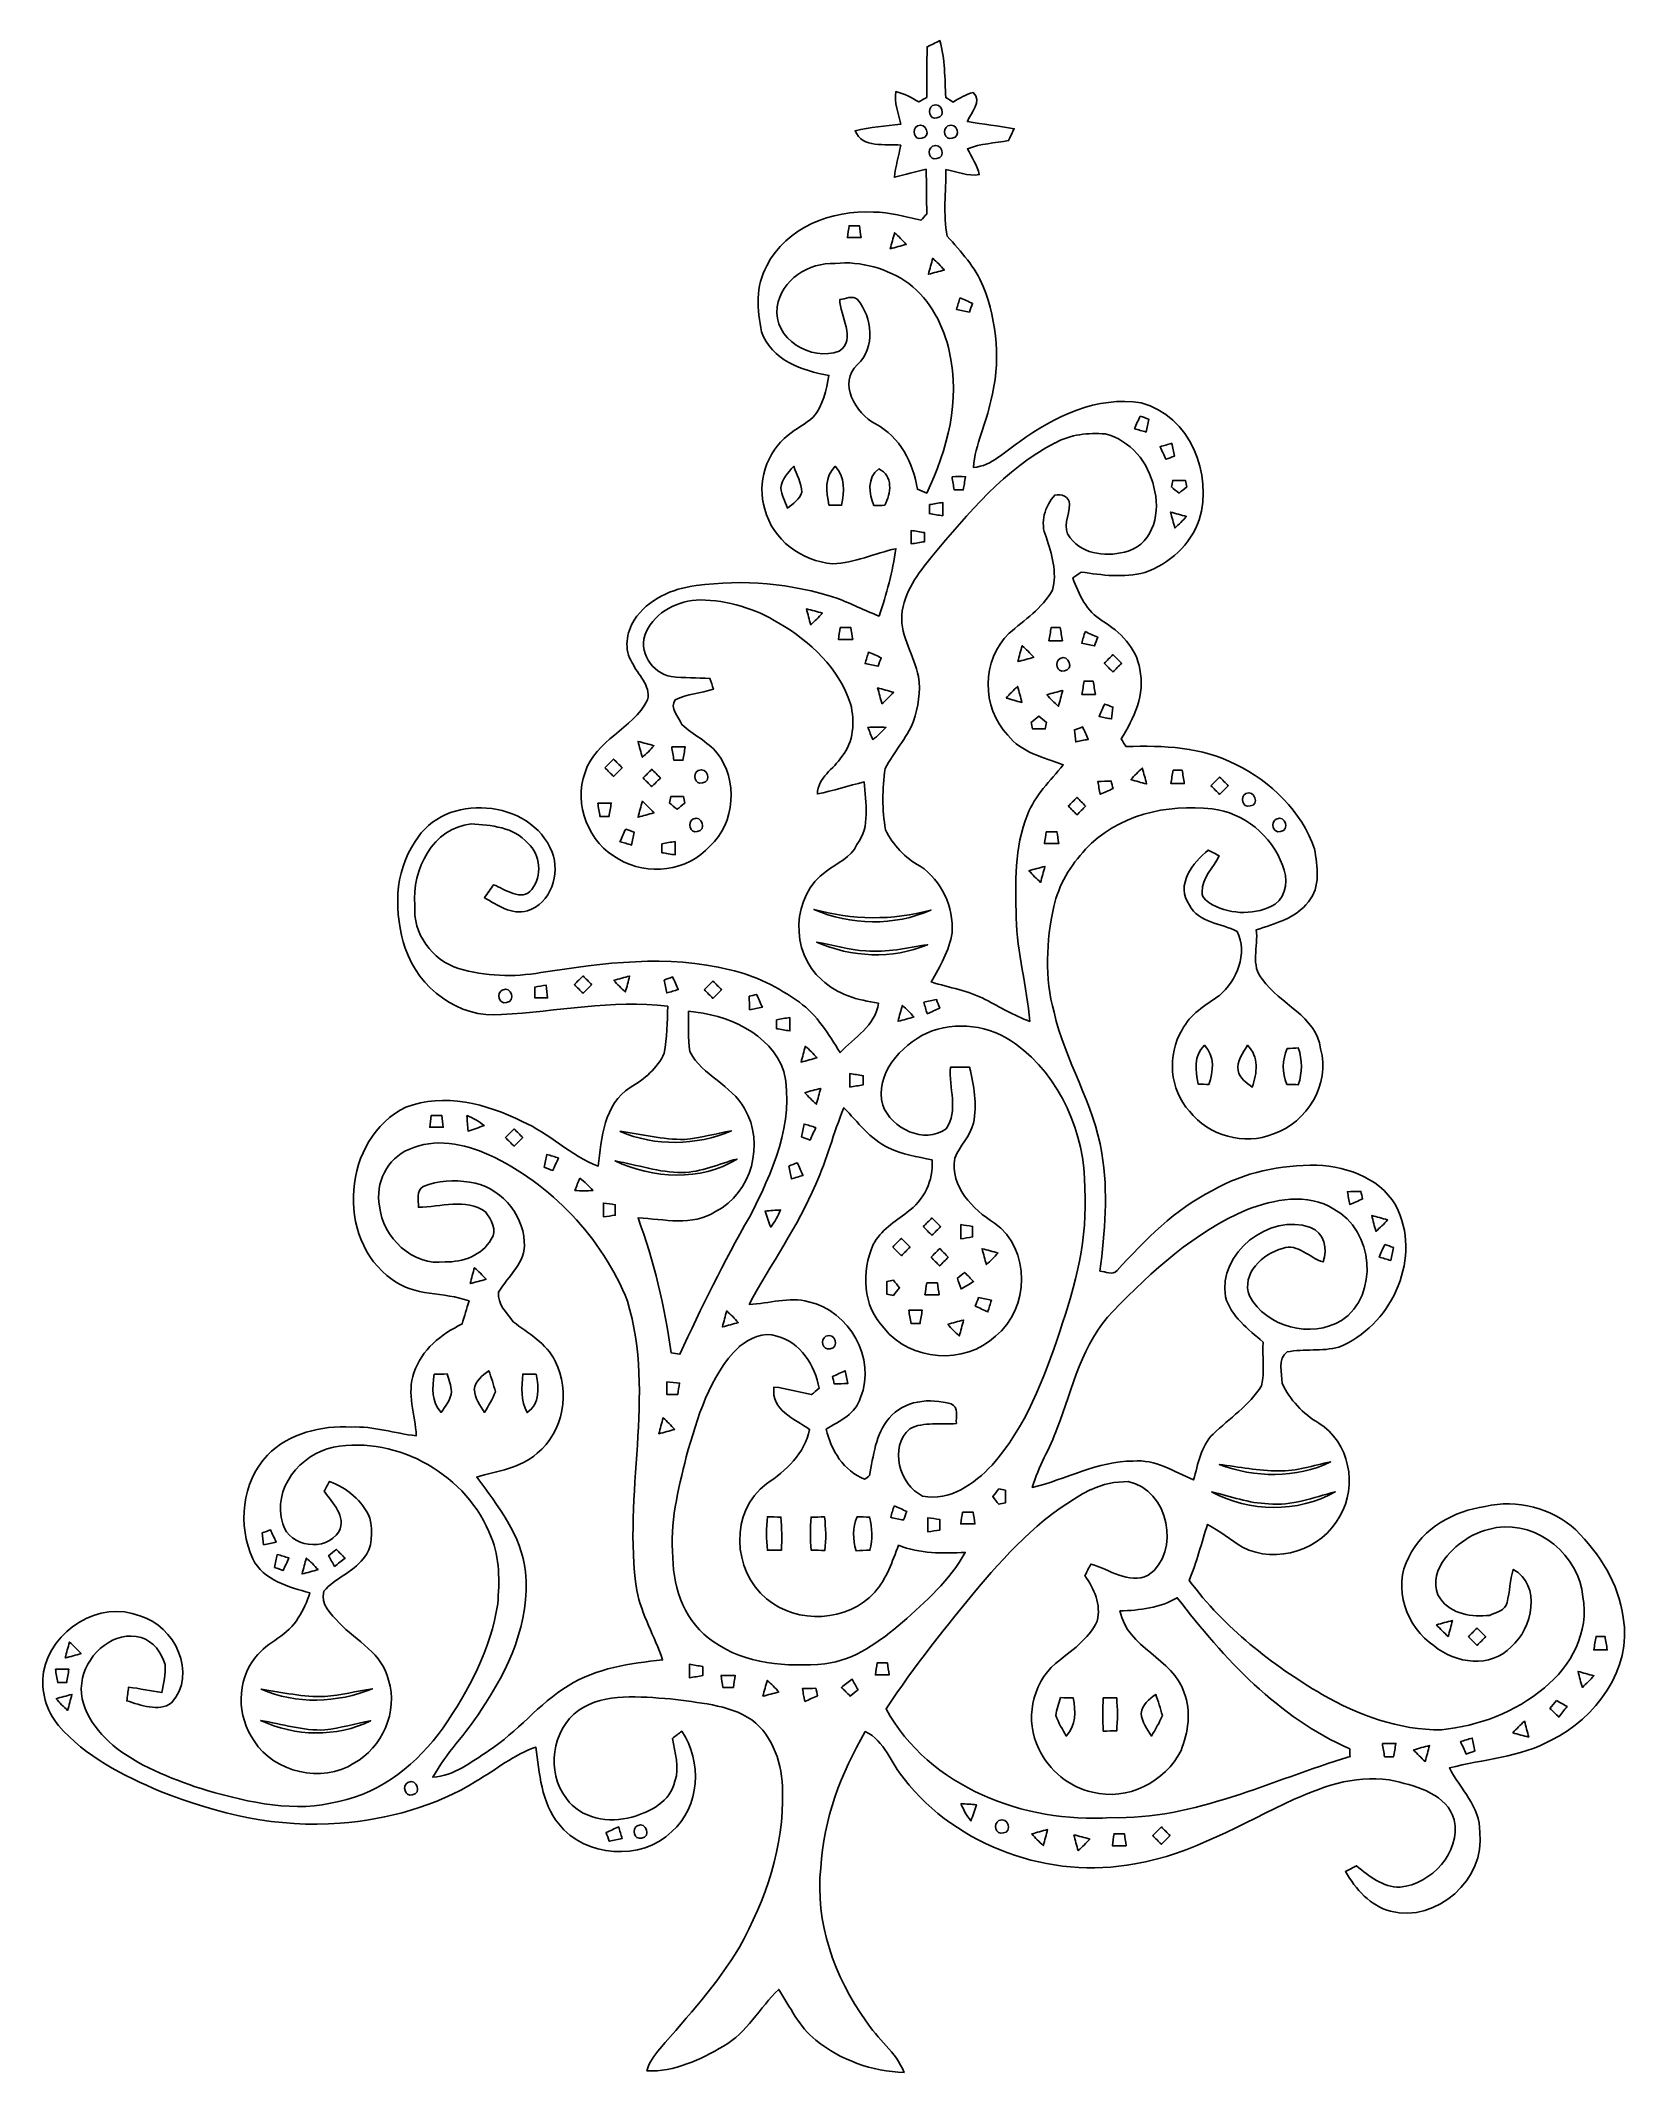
# Model space of a CAD drawing. Header units: centimetres. Extents: x -11 to 11.1, y -14.1 to 14.1.
import ezdxf

# ---------------------------------------------------------------- set-up
doc = ezdxf.new("R2010")
doc.units = ezdxf.units.CM
doc.header["$MEASUREMENT"] = 0
doc.layers.add('Camada 1', color=7, linetype='Continuous')

msp = doc.modelspace()

# ---------------------------------------------------------------- linework, layer by layer
at = {"layer": 'Camada 1', "color": 13}
for points, knots in [([(1.307, 14.004), (1.363, 14.033), (1.42, 14.061), (1.476, 14.089), (1.476, 14.089), (1.552, 13.834), (1.545, 13.564), (1.56, 13.301), (1.56, 13.301), (1.594, 13.28), (1.628, 13.259), (1.662, 13.239), (1.662, 13.239), (1.751, 13.288), (1.838, 13.344), (1.937, 13.372), (1.937, 13.372), (2.075, 13.246), (1.905, 13.095), (1.859, 12.967), (1.859, 12.967), (2.074, 12.929), (2.292, 12.909), (2.507, 12.869), (2.507, 12.869), (2.488, 12.828), (2.449, 12.746), (2.429, 12.705), (2.429, 12.705), (2.24, 12.664), (2.04, 12.668), (1.86, 12.59), (1.86, 12.59), (1.923, 12.475), (1.993, 12.362), (2.024, 12.233), (2.024, 12.233), (1.867, 12.205), (1.714, 12.277), (1.562, 12.302), (1.562, 12.302), (1.561, 11.997), (1.521, 11.68), (1.579, 11.381), (1.579, 11.381), (1.769, 11.168), (1.969, 10.954), (2.077, 10.684), (2.077, 10.684), (2.278, 10.186), (2.32, 9.621), (2.185, 9.101), (2.185, 9.101), (2.122, 8.788), (1.966, 8.499), (1.944, 8.176), (1.944, 8.176), (2.2, 8.2), (2.375, 8.399), (2.579, 8.53), (2.579, 8.53), (3.059, 8.884), (3.656, 9.173), (4.268, 9.07), (4.268, 9.07), (4.942, 8.899), (5.263, 8.08), (5.071, 7.453), (5.071, 7.453), (4.95, 7.109), (4.659, 6.838), (4.315, 6.723), (4.315, 6.723), (4.027, 6.643), (3.725, 6.686), (3.434, 6.728), (3.434, 6.728), (3.396, 6.7), (3.357, 6.673), (3.319, 6.646), (3.319, 6.646), (3.4, 6.421), (3.513, 6.18), (3.726, 6.053), (3.726, 6.053), (3.972, 5.904), (4.205, 5.679), (4.246, 5.381), (4.246, 5.381), (4.327, 5.035), (4.165, 4.703), (3.99, 4.416), (3.99, 4.416), (4.012, 4.381), (4.034, 4.346), (4.057, 4.311), (4.057, 4.311), (4.572, 4.327), (5.111, 4.308), (5.577, 4.063), (5.577, 4.063), (6.066, 3.826), (6.487, 3.414), (6.667, 2.894), (6.667, 2.894), (6.706, 2.654), (6.757, 2.363), (6.582, 2.162), (6.582, 2.162), (6.413, 1.931), (6.116, 1.859), (5.861, 1.772), (5.861, 1.772), (5.89, 1.55), (5.776, 1.269), (5.946, 1.085), (5.946, 1.085), (6.184, 0.74), (6.692, 0.582), (6.751, 0.126), (6.751, 0.126), (6.891, -0.367), (6.565, -0.893), (6.097, -1.055), (6.097, -1.055), (5.697, -1.22), (5.199, -1.08), (4.936, -0.74), (4.936, -0.74), (4.659, -0.443), (4.624, 0.042), (4.832, 0.387), (4.832, 0.387), (4.943, 0.601), (5.154, 0.732), (5.349, 0.862), (5.349, 0.862), (5.591, 1.072), (5.75, 1.447), (5.594, 1.75), (5.594, 1.75), (5.374, 1.869), (5.067, 1.864), (4.934, 2.116), (4.934, 2.116), (4.737, 2.39), (4.98, 2.707), (5.196, 2.877), (5.196, 2.877), (5.245, 2.851), (5.295, 2.824), (5.346, 2.798), (5.346, 2.798), (5.268, 2.629), (5.102, 2.496), (5.112, 2.293), (5.112, 2.293), (5.103, 2.208), (5.193, 2.158), (5.254, 2.12), (5.254, 2.12), (5.52, 1.978), (5.861, 1.974), (6.123, 2.129), (6.123, 2.129), (6.283, 2.252), (6.303, 2.491), (6.224, 2.667), (6.224, 2.667), (6.074, 3.077), (5.686, 3.398), (5.249, 3.448), (5.249, 3.448), (4.626, 3.521), (3.934, 3.362), (3.495, 2.888), (3.495, 2.888), (3.286, 2.666), (3.124, 2.393), (3.055, 2.094), (3.055, 2.094), (2.953, 1.615), (2.926, 1.108), (3.059, 0.632), (3.059, 0.632), (3.212, -0.041), (3.612, -0.633), (3.72, -1.319), (3.72, -1.319), (3.813, -1.861), (3.766, -2.414), (3.695, -2.955), (3.695, -2.955), (3.772, -2.962), (3.871, -3.018), (3.932, -2.947), (3.932, -2.947), (4.32, -2.521), (4.734, -2.1), (5.255, -1.836), (5.255, -1.836), (5.691, -1.585), (6.2, -1.482), (6.699, -1.486), (6.699, -1.486), (7.14, -1.506), (7.634, -1.688), (7.828, -2.116), (7.828, -2.116), (8.144, -2.829), (7.71, -3.724), (7.005, -4.007), (7.005, -4.007), (6.772, -4.072), (6.523, -4.027), (6.288, -4.074), (6.288, -4.074), (6.154, -4.167), (6.219, -4.372), (6.217, -4.507), (6.217, -4.507), (6.325, -4.737), (6.506, -4.932), (6.727, -5.059), (6.727, -5.059), (7.149, -5.32), (7.273, -5.931), (7.017, -6.349), (7.017, -6.349), (6.775, -6.815), (6.139, -7.022), (5.67, -6.779), (5.67, -6.779), (5.505, -6.678), (5.354, -6.556), (5.185, -6.464), (5.185, -6.464), (5.101, -6.722), (5.035, -6.986), (4.933, -7.238), (4.933, -7.238), (5.417, -7.897), (6.073, -8.405), (6.772, -8.817), (6.772, -8.817), (7.274, -9.103), (7.839, -9.317), (8.424, -9.307), (8.424, -9.307), (8.942, -9.259), (9.451, -9.061), (9.851, -8.725), (9.851, -8.725), (10.222, -8.428), (10.475, -7.951), (10.385, -7.465), (10.385, -7.465), (10.33, -6.893), (9.769, -6.419), (9.19, -6.508), (9.19, -6.508), (8.885, -6.554), (8.607, -6.737), (8.434, -6.991), (8.434, -6.991), (8.343, -7.139), (8.301, -7.345), (8.411, -7.495), (8.411, -7.495), (8.56, -7.709), (8.852, -7.748), (9.093, -7.723), (9.093, -7.723), (9.18, -7.683), (9.312, -7.656), (9.335, -7.546), (9.335, -7.546), (9.371, -7.394), (9.375, -7.236), (9.42, -7.086), (9.42, -7.086), (9.817, -7.299), (9.685, -7.91), (9.391, -8.159), (9.391, -8.159), (9.111, -8.458), (8.618, -8.391), (8.324, -8.147), (8.324, -8.147), (7.94, -7.89), (7.742, -7.334), (7.974, -6.917), (7.974, -6.917), (8.166, -6.511), (8.601, -6.276), (9.032, -6.214), (9.032, -6.214), (9.471, -6.111), (9.953, -6.234), (10.286, -6.538), (10.286, -6.538), (10.613, -6.87), (10.883, -7.282), (10.944, -7.754), (10.944, -7.754), (11.07, -8.466), (10.562, -9.151), (9.944, -9.451), (9.944, -9.451), (9.513, -9.695), (9.007, -9.713), (8.537, -9.836), (8.537, -9.836), (8.684, -10.127), (8.966, -10.376), (8.955, -10.725), (8.955, -10.725), (9.047, -11.373), (8.355, -11.987), (7.722, -11.822), (7.722, -11.822), (7.437, -11.748), (7.239, -11.515), (7.095, -11.272), (7.095, -11.272), (7.147, -11.245), (7.198, -11.218), (7.25, -11.192), (7.25, -11.192), (7.424, -11.336), (7.613, -11.492), (7.853, -11.49), (7.853, -11.49), (8.29, -11.438), (8.693, -11.013), (8.602, -10.554), (8.602, -10.554), (8.505, -10.206), (8.1, -10.094), (7.79, -10.02), (7.79, -10.02), (7.305, -9.912), (6.821, -10.073), (6.385, -10.271), (6.385, -10.271), (5.665, -10.602), (4.972, -11.03), (4.179, -11.165), (4.179, -11.165), (3.008, -11.386), (1.72, -10.93), (0.982, -9.988), (0.982, -9.988), (0.801, -9.772), (0.715, -9.461), (0.445, -9.333), (0.445, -9.333), (0.109, -9.908), (-0.134, -10.55), (-0.173, -11.22), (-0.173, -11.22), (-0.251, -11.975), (0.017, -12.732), (0.451, -13.341), (0.451, -13.341), (0.614, -13.588), (0.872, -13.771), (0.981, -14.053), (0.981, -14.053), (0.541, -14.042), (0.102, -13.884), (-0.24, -13.607), (-0.24, -13.607), (-0.474, -13.424), (-0.597, -13.146), (-0.754, -12.904), (-0.754, -12.904), (-1.019, -13.154), (-1.193, -13.505), (-1.518, -13.689), (-1.518, -13.689), (-1.838, -13.879), (-2.2, -14.046), (-2.58, -14.033), (-2.58, -14.033), (-2.557, -13.913), (-2.474, -13.818), (-2.4, -13.725), (-2.4, -13.725), (-2.014, -13.273), (-1.603, -12.835), (-1.299, -12.321), (-1.299, -12.321), (-0.937, -11.662), (-0.675, -10.922), (-0.703, -10.16), (-0.703, -10.16), (-0.701, -9.795), (-0.826, -9.397), (-1.128, -9.17), (-1.128, -9.17), (-1.46, -8.949), (-1.872, -8.937), (-2.254, -8.88), (-2.254, -8.88), (-2.677, -8.853), (-3.15, -8.786), (-3.525, -9.037), (-3.525, -9.037), (-3.896, -9.311), (-3.98, -9.893), (-3.696, -10.258), (-3.696, -10.258), (-3.499, -10.541), (-3.102, -10.607), (-2.788, -10.516), (-2.788, -10.516), (-2.536, -10.449), (-2.25, -10.302), (-2.193, -10.02), (-2.193, -10.02), (-2.121, -9.823), (-2.197, -9.623), (-2.226, -9.428), (-2.226, -9.428), (-2.183, -9.394), (-2.141, -9.361), (-2.098, -9.329), (-2.098, -9.329), (-1.808, -9.742), (-1.851, -10.377), (-2.233, -10.718), (-2.233, -10.718), (-2.658, -11.131), (-3.438, -11.075), (-3.802, -10.611), (-3.802, -10.611), (-4.044, -10.312), (-4.069, -9.913), (-4.12, -9.548), (-4.12, -9.548), (-4.422, -9.652), (-4.669, -9.861), (-4.943, -10.018), (-4.943, -10.018), (-5.509, -10.371), (-6.17, -10.55), (-6.831, -10.602), (-6.831, -10.602), (-7.681, -10.673), (-8.529, -10.473), (-9.316, -10.161), (-9.316, -10.161), (-9.833, -9.941), (-10.359, -9.681), (-10.731, -9.247), (-10.731, -9.247), (-10.903, -9.041), (-10.978, -8.771), (-10.938, -8.504), (-10.938, -8.504), (-10.827, -7.927), (-10.169, -7.505), (-9.603, -7.73), (-9.603, -7.73), (-9.123, -7.861), (-8.799, -8.536), (-9.166, -8.936), (-9.166, -8.936), (-9.347, -9.064), (-9.591, -8.964), (-9.785, -8.907), (-9.785, -8.907), (-9.776, -8.843), (-9.768, -8.779), (-9.759, -8.716), (-9.759, -8.716), (-9.605, -8.738), (-9.453, -8.767), (-9.299, -8.792), (-9.299, -8.792), (-9.277, -8.664), (-9.241, -8.533), (-9.255, -8.403), (-9.255, -8.403), (-9.299, -8.238), (-9.421, -8.083), (-9.587, -8.03), (-9.587, -8.03), (-9.952, -7.922), (-10.32, -8.245), (-10.396, -8.589), (-10.396, -8.589), (-10.491, -8.988), (-10.208, -9.332), (-9.924, -9.568), (-9.924, -9.568), (-9.549, -9.841), (-9.111, -10.01), (-8.672, -10.15), (-8.672, -10.15), (-8.086, -10.312), (-7.452, -10.465), (-6.849, -10.299), (-6.849, -10.299), (-6.251, -10.179), (-5.75, -9.768), (-5.403, -9.281), (-5.403, -9.281), (-5.052, -8.761), (-4.737, -8.193), (-4.647, -7.563), (-4.647, -7.563), (-4.622, -7.255), (-4.616, -6.929), (-4.736, -6.638), (-4.736, -6.638), (-5.062, -5.791), (-6.021, -5.226), (-6.921, -5.395), (-6.921, -5.395), (-7.386, -5.491), (-7.775, -5.968), (-7.625, -6.455), (-7.625, -6.455), (-7.528, -6.785), (-7.03, -6.845), (-6.846, -6.565), (-6.846, -6.565), (-6.741, -6.347), (-6.932, -6.167), (-7.051, -6.004), (-7.051, -6.004), (-7.026, -5.958), (-7.001, -5.913), (-6.976, -5.867), (-6.976, -5.867), (-6.736, -5.959), (-6.519, -6.135), (-6.416, -6.375), (-6.416, -6.375), (-6.38, -6.56), (-6.371, -6.79), (-6.51, -6.939), (-6.51, -6.939), (-6.657, -7.128), (-6.9, -7.207), (-7.055, -7.388), (-7.055, -7.388), (-7.11, -7.577), (-6.95, -7.702), (-6.845, -7.828), (-6.845, -7.828), (-6.601, -8.074), (-6.238, -8.259), (-6.158, -8.622), (-6.158, -8.622), (-6.025, -9.056), (-6.245, -9.558), (-6.639, -9.772), (-6.639, -9.772), (-7.085, -10.051), (-7.734, -9.902), (-8.022, -9.463), (-8.022, -9.463), (-8.257, -9.125), (-8.271, -8.626), (-8.002, -8.302), (-8.002, -8.302), (-7.835, -8.086), (-7.542, -8), (-7.409, -7.757), (-7.409, -7.757), (-7.336, -7.653), (-7.289, -7.532), (-7.247, -7.413), (-7.247, -7.413), (-7.543, -7.329), (-7.887, -7.238), (-8.041, -6.942), (-8.041, -6.942), (-8.245, -6.479), (-8.198, -5.879), (-7.837, -5.505), (-7.837, -5.505), (-7.535, -5.198), (-7.092, -5.093), (-6.673, -5.114), (-6.673, -5.114), (-6.368, -5.101), (-6.075, -5.202), (-5.775, -5.236), (-5.775, -5.236), (-5.785, -4.944), (-5.912, -4.649), (-5.807, -4.362), (-5.807, -4.362), (-5.702, -4.044), (-5.429, -3.828), (-5.139, -3.686), (-5.139, -3.686), (-5.109, -3.579), (-5.076, -3.474), (-5.043, -3.368), (-5.043, -3.368), (-5.391, -3.237), (-5.801, -3.31), (-6.109, -3.071), (-6.109, -3.071), (-6.905, -2.508), (-6.795, -1.115), (-5.92, -0.684), (-5.92, -0.684), (-5.389, -0.48), (-4.798, -0.638), (-4.309, -0.881), (-4.309, -0.881), (-3.932, -1.044), (-3.64, -1.357), (-3.253, -1.5), (-3.253, -1.5), (-3.208, -1.111), (-3.179, -0.645), (-2.81, -0.411), (-2.81, -0.411), (-2.615, -0.295), (-2.437, -0.148), (-2.34, 0.062), (-2.34, 0.062), (-2.298, 0.277), (-2.3, 0.496), (-2.292, 0.713), (-2.292, 0.713), (-3.064, 0.809), (-3.825, 0.642), (-4.592, 0.598), (-4.592, 0.598), (-5.185, 0.542), (-5.745, 0.963), (-5.927, 1.517), (-5.927, 1.517), (-6.083, 1.996), (-6.088, 2.569), (-5.788, 2.994), (-5.788, 2.994), (-5.397, 3.691), (-4.176, 3.587), (-3.894, 2.849), (-3.894, 2.849), (-3.775, 2.553), (-3.913, 2.131), (-4.235, 2.037), (-4.235, 2.037), (-4.457, 1.971), (-4.65, 2.117), (-4.83, 2.217), (-4.83, 2.217), (-4.788, 2.278), (-4.746, 2.338), (-4.703, 2.398), (-4.703, 2.398), (-4.546, 2.333), (-4.312, 2.157), (-4.175, 2.332), (-4.175, 2.332), (-4.03, 2.516), (-4.049, 2.816), (-4.229, 2.972), (-4.229, 2.972), (-4.419, 3.195), (-4.742, 3.225), (-5.013, 3.239), (-5.013, 3.239), (-5.546, 3.189), (-5.839, 2.602), (-5.793, 2.114), (-5.793, 2.114), (-5.83, 1.728), (-5.554, 1.348), (-5.189, 1.237), (-5.189, 1.237), (-4.82, 1.127), (-4.427, 1.114), (-4.048, 1.181), (-4.048, 1.181), (-3.185, 1.314), (-2.29, 1.436), (-1.431, 1.219), (-1.431, 1.219), (-1.082, 1.143), (-0.758, 0.975), (-0.468, 0.77), (-0.468, 0.77), (-0.223, 0.591), (-0.062, 0.327), (0.095, 0.073), (0.095, 0.073), (0.292, 0.275), (0.587, 0.451), (0.627, 0.755), (0.627, 0.755), (0.346, 0.801), (0.052, 0.873), (-0.157, 1.081), (-0.157, 1.081), (-0.602, 1.454), (-0.579, 2.255), (-0.093, 2.584), (-0.093, 2.584), (0.056, 2.698), (0.246, 2.774), (0.329, 2.955), (0.329, 2.955), (0.523, 3.197), (0.442, 3.534), (0.431, 3.822), (0.431, 3.822), (0.213, 3.77), (0.001, 3.697), (-0.219, 3.654), (-0.219, 3.654), (-0.214, 3.882), (0.008, 3.999), (0.121, 4.174), (0.121, 4.174), (0.285, 4.377), (0.301, 4.656), (0.242, 4.901), (0.242, 4.901), (0.082, 5.392), (-0.316, 5.769), (-0.755, 6.022), (-0.755, 6.022), (-1.079, 6.225), (-1.46, 6.334), (-1.842, 6.344), (-1.842, 6.344), (-2.141, 6.333), (-2.462, 6.183), (-2.59, 5.898), (-2.59, 5.898), (-2.717, 5.635), (-2.51, 5.325), (-2.242, 5.28), (-2.242, 5.28), (-2.065, 5.262), (-1.885, 5.261), (-1.707, 5.256), (-1.707, 5.256), (-1.691, 5.205), (-1.675, 5.154), (-1.659, 5.104), (-1.659, 5.104), (-1.834, 5.052), (-2.022, 5.037), (-2.187, 4.96), (-2.187, 4.96), (-2.271, 4.849), (-2.139, 4.717), (-2.095, 4.616), (-2.095, 4.616), (-1.941, 4.473), (-1.743, 4.382), (-1.606, 4.221), (-1.606, 4.221), (-1.316, 3.851), (-1.354, 3.25), (-1.707, 2.933), (-1.707, 2.933), (-2.015, 2.585), (-2.574, 2.512), (-2.969, 2.751), (-2.969, 2.751), (-3.385, 2.969), (-3.602, 3.513), (-3.436, 3.954), (-3.436, 3.954), (-3.296, 4.403), (-2.776, 4.548), (-2.571, 4.957), (-2.571, 4.957), (-2.523, 5.164), (-2.708, 5.304), (-2.783, 5.473), (-2.783, 5.473), (-2.903, 5.65), (-2.864, 5.892), (-2.756, 6.064), (-2.756, 6.064), (-2.569, 6.351), (-2.229, 6.5), (-1.898, 6.54), (-1.898, 6.54), (-1.247, 6.631), (-0.574, 6.572), (0.05, 6.365), (0.05, 6.365), (0.249, 6.294), (0.437, 6.193), (0.635, 6.118), (0.635, 6.118), (0.741, 6.421), (0.821, 6.734), (0.869, 7.052), (0.869, 7.052), (0.575, 6.99), (0.297, 6.849), (-0.007, 6.843), (-0.007, 6.843), (-0.434, 6.876), (-0.841, 7.174), (-0.946, 7.598), (-0.946, 7.598), (-1.06, 7.963), (-0.926, 8.388), (-0.625, 8.622), (-0.625, 8.622), (-0.516, 8.716), (-0.382, 8.778), (-0.275, 8.875), (-0.275, 8.875), (-0.136, 9.035), (-0.097, 9.251), (-0.059, 9.453), (-0.059, 9.453), (-0.432, 9.513), (-0.857, 9.666), (-0.994, 10.056), (-0.994, 10.056), (-1.05, 10.355), (-1.078, 10.694), (-0.92, 10.968), (-0.92, 10.968), (-0.656, 11.502), (-0.011, 11.749), (0.557, 11.712), (0.557, 11.712), (0.783, 11.718), (0.998, 11.647), (1.217, 11.601), (1.217, 11.601), (1.243, 11.63), (1.269, 11.658), (1.296, 11.686), (1.296, 11.686), (1.294, 11.893), (1.294, 12.101), (1.288, 12.308), (1.288, 12.308), (1.14, 12.277), (0.996, 12.234), (0.849, 12.197), (0.849, 12.197), (0.865, 12.347), (0.906, 12.493), (0.936, 12.64), (0.936, 12.64), (0.719, 12.667), (0.41, 12.586), (0.304, 12.841), (0.304, 12.841), (0.511, 12.892), (0.724, 12.905), (0.935, 12.931), (0.935, 12.931), (0.91, 13.08), (0.84, 13.229), (0.867, 13.384), (0.867, 13.384), (0.982, 13.357), (1.085, 13.298), (1.188, 13.24), (1.188, 13.24), (1.224, 13.261), (1.26, 13.282), (1.296, 13.303), (1.296, 13.303), (1.297, 13.537), (1.299, 13.77), (1.301, 14.004), (1.301, 14.004), (1.301, 14.004), (1.307, 14.004), (1.307, 14.004)], [0, 0, 0, 0, 0.004505, 0.004505, 0.004505, 0.004505, 0.009009, 0.009009, 0.009009, 0.009009, 0.013514, 0.013514, 0.013514, 0.013514, 0.018018, 0.018018, 0.018018, 0.018018, 0.022523, 0.022523, 0.022523, 0.022523, 0.027027, 0.027027, 0.027027, 0.027027, 0.031532, 0.031532, 0.031532, 0.031532, 0.036036, 0.036036, 0.036036, 0.036036, 0.040541, 0.040541, 0.040541, 0.040541, 0.045045, 0.045045, 0.045045, 0.045045, 0.04955, 0.04955, 0.04955, 0.04955, 0.054054, 0.054054, 0.054054, 0.054054, 0.058559, 0.058559, 0.058559, 0.058559, 0.063063, 0.063063, 0.063063, 0.063063, 0.067568, 0.067568, 0.067568, 0.067568, 0.072072, 0.072072, 0.072072, 0.072072, 0.076577, 0.076577, 0.076577, 0.076577, 0.081081, 0.081081, 0.081081, 0.081081, 0.085586, 0.085586, 0.085586, 0.085586, 0.09009, 0.09009, 0.09009, 0.09009, 0.094595, 0.094595, 0.094595, 0.094595, 0.099099, 0.099099, 0.099099, 0.099099, 0.103604, 0.103604, 0.103604, 0.103604, 0.108108, 0.108108, 0.108108, 0.108108, 0.112613, 0.112613, 0.112613, 0.112613, 0.117117, 0.117117, 0.117117, 0.117117, 0.121622, 0.121622, 0.121622, 0.121622, 0.126126, 0.126126, 0.126126, 0.126126, 0.130631, 0.130631, 0.130631, 0.130631, 0.135135, 0.135135, 0.135135, 0.135135, 0.13964, 0.13964, 0.13964, 0.13964, 0.144144, 0.144144, 0.144144, 0.144144, 0.148649, 0.148649, 0.148649, 0.148649, 0.153153, 0.153153, 0.153153, 0.153153, 0.157658, 0.157658, 0.157658, 0.157658, 0.162162, 0.162162, 0.162162, 0.162162, 0.166667, 0.166667, 0.166667, 0.166667, 0.171171, 0.171171, 0.171171, 0.171171, 0.175676, 0.175676, 0.175676, 0.175676, 0.18018, 0.18018, 0.18018, 0.18018, 0.184685, 0.184685, 0.184685, 0.184685, 0.189189, 0.189189, 0.189189, 0.189189, 0.193694, 0.193694, 0.193694, 0.193694, 0.198198, 0.198198, 0.198198, 0.198198, 0.202703, 0.202703, 0.202703, 0.202703, 0.207207, 0.207207, 0.207207, 0.207207, 0.211712, 0.211712, 0.211712, 0.211712, 0.216216, 0.216216, 0.216216, 0.216216, 0.220721, 0.220721, 0.220721, 0.220721, 0.225225, 0.225225, 0.225225, 0.225225, 0.22973, 0.22973, 0.22973, 0.22973, 0.234234, 0.234234, 0.234234, 0.234234, 0.238739, 0.238739, 0.238739, 0.238739, 0.243243, 0.243243, 0.243243, 0.243243, 0.247748, 0.247748, 0.247748, 0.247748, 0.252252, 0.252252, 0.252252, 0.252252, 0.256757, 0.256757, 0.256757, 0.256757, 0.261261, 0.261261, 0.261261, 0.261261, 0.265766, 0.265766, 0.265766, 0.265766, 0.27027, 0.27027, 0.27027, 0.27027, 0.274775, 0.274775, 0.274775, 0.274775, 0.279279, 0.279279, 0.279279, 0.279279, 0.283784, 0.283784, 0.283784, 0.283784, 0.288288, 0.288288, 0.288288, 0.288288, 0.292793, 0.292793, 0.292793, 0.292793, 0.297297, 0.297297, 0.297297, 0.297297, 0.301802, 0.301802, 0.301802, 0.301802, 0.306306, 0.306306, 0.306306, 0.306306, 0.310811, 0.310811, 0.310811, 0.310811, 0.315315, 0.315315, 0.315315, 0.315315, 0.31982, 0.31982, 0.31982, 0.31982, 0.324324, 0.324324, 0.324324, 0.324324, 0.328829, 0.328829, 0.328829, 0.328829, 0.333333, 0.333333, 0.333333, 0.333333, 0.337838, 0.337838, 0.337838, 0.337838, 0.342342, 0.342342, 0.342342, 0.342342, 0.346847, 0.346847, 0.346847, 0.346847, 0.351351, 0.351351, 0.351351, 0.351351, 0.355856, 0.355856, 0.355856, 0.355856, 0.36036, 0.36036, 0.36036, 0.36036, 0.364865, 0.364865, 0.364865, 0.364865, 0.369369, 0.369369, 0.369369, 0.369369, 0.373874, 0.373874, 0.373874, 0.373874, 0.378378, 0.378378, 0.378378, 0.378378, 0.382883, 0.382883, 0.382883, 0.382883, 0.387387, 0.387387, 0.387387, 0.387387, 0.391892, 0.391892, 0.391892, 0.391892, 0.396396, 0.396396, 0.396396, 0.396396, 0.400901, 0.400901, 0.400901, 0.400901, 0.405405, 0.405405, 0.405405, 0.405405, 0.40991, 0.40991, 0.40991, 0.40991, 0.414414, 0.414414, 0.414414, 0.414414, 0.418919, 0.418919, 0.418919, 0.418919, 0.423423, 0.423423, 0.423423, 0.423423, 0.427928, 0.427928, 0.427928, 0.427928, 0.432432, 0.432432, 0.432432, 0.432432, 0.436937, 0.436937, 0.436937, 0.436937, 0.441441, 0.441441, 0.441441, 0.441441, 0.445946, 0.445946, 0.445946, 0.445946, 0.45045, 0.45045, 0.45045, 0.45045, 0.454955, 0.454955, 0.454955, 0.454955, 0.459459, 0.459459, 0.459459, 0.459459, 0.463964, 0.463964, 0.463964, 0.463964, 0.468468, 0.468468, 0.468468, 0.468468, 0.472973, 0.472973, 0.472973, 0.472973, 0.477477, 0.477477, 0.477477, 0.477477, 0.481982, 0.481982, 0.481982, 0.481982, 0.486486, 0.486486, 0.486486, 0.486486, 0.490991, 0.490991, 0.490991, 0.490991, 0.495495, 0.495495, 0.495495, 0.495495, 0.5, 0.5, 0.5, 0.5, 0.504505, 0.504505, 0.504505, 0.504505, 0.509009, 0.509009, 0.509009, 0.509009, 0.513514, 0.513514, 0.513514, 0.513514, 0.518018, 0.518018, 0.518018, 0.518018, 0.522523, 0.522523, 0.522523, 0.522523, 0.527027, 0.527027, 0.527027, 0.527027, 0.531532, 0.531532, 0.531532, 0.531532, 0.536036, 0.536036, 0.536036, 0.536036, 0.540541, 0.540541, 0.540541, 0.540541, 0.545045, 0.545045, 0.545045, 0.545045, 0.54955, 0.54955, 0.54955, 0.54955, 0.554054, 0.554054, 0.554054, 0.554054, 0.558559, 0.558559, 0.558559, 0.558559, 0.563063, 0.563063, 0.563063, 0.563063, 0.567568, 0.567568, 0.567568, 0.567568, 0.572072, 0.572072, 0.572072, 0.572072, 0.576577, 0.576577, 0.576577, 0.576577, 0.581081, 0.581081, 0.581081, 0.581081, 0.585586, 0.585586, 0.585586, 0.585586, 0.59009, 0.59009, 0.59009, 0.59009, 0.594595, 0.594595, 0.594595, 0.594595, 0.599099, 0.599099, 0.599099, 0.599099, 0.603604, 0.603604, 0.603604, 0.603604, 0.608108, 0.608108, 0.608108, 0.608108, 0.612613, 0.612613, 0.612613, 0.612613, 0.617117, 0.617117, 0.617117, 0.617117, 0.621622, 0.621622, 0.621622, 0.621622, 0.626126, 0.626126, 0.626126, 0.626126, 0.630631, 0.630631, 0.630631, 0.630631, 0.635135, 0.635135, 0.635135, 0.635135, 0.63964, 0.63964, 0.63964, 0.63964, 0.644144, 0.644144, 0.644144, 0.644144, 0.648649, 0.648649, 0.648649, 0.648649, 0.653153, 0.653153, 0.653153, 0.653153, 0.657658, 0.657658, 0.657658, 0.657658, 0.662162, 0.662162, 0.662162, 0.662162, 0.666667, 0.666667, 0.666667, 0.666667, 0.671171, 0.671171, 0.671171, 0.671171, 0.675676, 0.675676, 0.675676, 0.675676, 0.68018, 0.68018, 0.68018, 0.68018, 0.684685, 0.684685, 0.684685, 0.684685, 0.689189, 0.689189, 0.689189, 0.689189, 0.693694, 0.693694, 0.693694, 0.693694, 0.698198, 0.698198, 0.698198, 0.698198, 0.702703, 0.702703, 0.702703, 0.702703, 0.707207, 0.707207, 0.707207, 0.707207, 0.711712, 0.711712, 0.711712, 0.711712, 0.716216, 0.716216, 0.716216, 0.716216, 0.720721, 0.720721, 0.720721, 0.720721, 0.725225, 0.725225, 0.725225, 0.725225, 0.72973, 0.72973, 0.72973, 0.72973, 0.734234, 0.734234, 0.734234, 0.734234, 0.738739, 0.738739, 0.738739, 0.738739, 0.743243, 0.743243, 0.743243, 0.743243, 0.747748, 0.747748, 0.747748, 0.747748, 0.752252, 0.752252, 0.752252, 0.752252, 0.756757, 0.756757, 0.756757, 0.756757, 0.761261, 0.761261, 0.761261, 0.761261, 0.765766, 0.765766, 0.765766, 0.765766, 0.77027, 0.77027, 0.77027, 0.77027, 0.774775, 0.774775, 0.774775, 0.774775, 0.779279, 0.779279, 0.779279, 0.779279, 0.783784, 0.783784, 0.783784, 0.783784, 0.788288, 0.788288, 0.788288, 0.788288, 0.792793, 0.792793, 0.792793, 0.792793, 0.797297, 0.797297, 0.797297, 0.797297, 0.801802, 0.801802, 0.801802, 0.801802, 0.806306, 0.806306, 0.806306, 0.806306, 0.810811, 0.810811, 0.810811, 0.810811, 0.815315, 0.815315, 0.815315, 0.815315, 0.81982, 0.81982, 0.81982, 0.81982, 0.824324, 0.824324, 0.824324, 0.824324, 0.828829, 0.828829, 0.828829, 0.828829, 0.833333, 0.833333, 0.833333, 0.833333, 0.837838, 0.837838, 0.837838, 0.837838, 0.842342, 0.842342, 0.842342, 0.842342, 0.846847, 0.846847, 0.846847, 0.846847, 0.851351, 0.851351, 0.851351, 0.851351, 0.855856, 0.855856, 0.855856, 0.855856, 0.86036, 0.86036, 0.86036, 0.86036, 0.864865, 0.864865, 0.864865, 0.864865, 0.869369, 0.869369, 0.869369, 0.869369, 0.873874, 0.873874, 0.873874, 0.873874, 0.878378, 0.878378, 0.878378, 0.878378, 0.882883, 0.882883, 0.882883, 0.882883, 0.887387, 0.887387, 0.887387, 0.887387, 0.891892, 0.891892, 0.891892, 0.891892, 0.896396, 0.896396, 0.896396, 0.896396, 0.900901, 0.900901, 0.900901, 0.900901, 0.905405, 0.905405, 0.905405, 0.905405, 0.90991, 0.90991, 0.90991, 0.90991, 0.914414, 0.914414, 0.914414, 0.914414, 0.918919, 0.918919, 0.918919, 0.918919, 0.923423, 0.923423, 0.923423, 0.923423, 0.927928, 0.927928, 0.927928, 0.927928, 0.932432, 0.932432, 0.932432, 0.932432, 0.936937, 0.936937, 0.936937, 0.936937, 0.941441, 0.941441, 0.941441, 0.941441, 0.945946, 0.945946, 0.945946, 0.945946, 0.95045, 0.95045, 0.95045, 0.95045, 0.954955, 0.954955, 0.954955, 0.954955, 0.959459, 0.959459, 0.959459, 0.959459, 0.963964, 0.963964, 0.963964, 0.963964, 0.968468, 0.968468, 0.968468, 0.968468, 0.972973, 0.972973, 0.972973, 0.972973, 0.977477, 0.977477, 0.977477, 0.977477, 0.981982, 0.981982, 0.981982, 0.981982, 0.986486, 0.986486, 0.986486, 0.986486, 0.990991, 0.990991, 0.990991, 0.990991, 1, 1, 1, 1]), ([(1.378, 13.19), (1.293, 13.146), (1.334, 12.987), (1.438, 13.019), (1.438, 13.019), (1.573, 13.03), (1.505, 13.255), (1.378, 13.19), (1.378, 13.19), (1.378, 13.19), (1.378, 13.19), (1.378, 13.19)], [0, 0, 0, 0, 0.25, 0.25, 0.25, 0.25, 0.5, 0.5, 0.5, 0.5, 1, 1, 1, 1]), ([(1.166, 12.908), (1.081, 12.864), (1.122, 12.705), (1.226, 12.737), (1.226, 12.737), (1.361, 12.748), (1.293, 12.973), (1.166, 12.908), (1.166, 12.908), (1.166, 12.908), (1.166, 12.908), (1.166, 12.908)], [0, 0, 0, 0, 0.25, 0.25, 0.25, 0.25, 0.5, 0.5, 0.5, 0.5, 1, 1, 1, 1]), ([(1.589, 12.908), (1.504, 12.864), (1.545, 12.705), (1.649, 12.737), (1.649, 12.737), (1.784, 12.748), (1.716, 12.973), (1.589, 12.908), (1.589, 12.908), (1.589, 12.908), (1.589, 12.908), (1.589, 12.908)], [0, 0, 0, 0, 0.25, 0.25, 0.25, 0.25, 0.5, 0.5, 0.5, 0.5, 1, 1, 1, 1]), ([(1.377, 12.626), (1.292, 12.582), (1.333, 12.424), (1.437, 12.455), (1.437, 12.455), (1.572, 12.466), (1.504, 12.691), (1.377, 12.626), (1.377, 12.626), (1.377, 12.626), (1.377, 12.626), (1.377, 12.626)], [0, 0, 0, 0, 0.25, 0.25, 0.25, 0.25, 0.5, 0.5, 0.5, 0.5, 1, 1, 1, 1]), ([(0.22, 11.526), (0.213, 11.471), (0.205, 11.416), (0.198, 11.361), (0.198, 11.361), (0.198, 11.361), (0.386, 11.361), (0.386, 11.361), (0.386, 11.361), (0.379, 11.416), (0.372, 11.471), (0.364, 11.526), (0.364, 11.526), (0.315, 11.526), (0.267, 11.526), (0.219, 11.526), (0.219, 11.526), (0.219, 11.526), (0.22, 11.526), (0.22, 11.526)], [0, 0, 0, 0, 0.166667, 0.166667, 0.166667, 0.166667, 0.333333, 0.333333, 0.333333, 0.333333, 0.5, 0.5, 0.5, 0.5, 0.666667, 0.666667, 0.666667, 0.666667, 1, 1, 1, 1]), ([(0.851, 11.427), (0.83, 11.354), (0.81, 11.281), (0.791, 11.207), (0.791, 11.207), (0.864, 11.226), (0.938, 11.245), (1.011, 11.267), (1.011, 11.267), (0.96, 11.323), (0.907, 11.377), (0.851, 11.427), (0.851, 11.427), (0.851, 11.427), (0.851, 11.427), (0.851, 11.427)], [0, 0, 0, 0, 0.2, 0.2, 0.2, 0.2, 0.4, 0.4, 0.4, 0.4, 0.6, 0.6, 0.6, 0.6, 1, 1, 1, 1]), ([(-0.774, 10.403), (-0.841, 9.957), (-0.301, 9.641), (0.084, 9.787), (0.084, 9.787), (0.324, 9.946), (0.095, 10.285), (0.09, 10.503), (0.09, 10.503), (0.169, 10.507), (0.271, 10.568), (0.337, 10.504), (0.337, 10.504), (0.546, 10.253), (0.587, 9.84), (0.338, 9.602), (0.338, 9.602), (0.058, 9.347), (0.315, 8.929), (0.587, 8.779), (0.587, 8.779), (0.925, 8.602), (1.113, 8.24), (1.166, 7.874), (1.166, 7.874), (1.21, 7.857), (1.253, 7.84), (1.297, 7.823), (1.297, 7.823), (1.581, 8.423), (1.765, 9.108), (1.611, 9.77), (1.611, 9.77), (1.534, 10.137), (1.349, 10.492), (1.049, 10.725), (1.049, 10.725), (0.754, 10.932), (0.387, 11.039), (0.027, 11.004), (0.027, 11.004), (-0.333, 11.015), (-0.723, 10.778), (-0.775, 10.403), (-0.775, 10.403), (-0.775, 10.403), (-0.774, 10.403), (-0.774, 10.403)], [0, 0, 0, 0, 0.076923, 0.076923, 0.076923, 0.076923, 0.153846, 0.153846, 0.153846, 0.153846, 0.230769, 0.230769, 0.230769, 0.230769, 0.307692, 0.307692, 0.307692, 0.307692, 0.384615, 0.384615, 0.384615, 0.384615, 0.461538, 0.461538, 0.461538, 0.461538, 0.538462, 0.538462, 0.538462, 0.538462, 0.615385, 0.615385, 0.615385, 0.615385, 0.692308, 0.692308, 0.692308, 0.692308, 0.769231, 0.769231, 0.769231, 0.769231, 0.846154, 0.846154, 0.846154, 0.846154, 1, 1, 1, 1]), ([(1.38, 11.074), (1.359, 11.001), (1.339, 10.928), (1.32, 10.854), (1.32, 10.854), (1.393, 10.873), (1.467, 10.892), (1.54, 10.914), (1.54, 10.914), (1.489, 10.97), (1.436, 11.024), (1.38, 11.074), (1.38, 11.074), (1.38, 11.074), (1.38, 11.074), (1.38, 11.074)], [0, 0, 0, 0, 0.2, 0.2, 0.2, 0.2, 0.4, 0.4, 0.4, 0.4, 0.6, 0.6, 0.6, 0.6, 1, 1, 1, 1]), ([(1.757, 10.528), (1.74, 10.475), (1.724, 10.421), (1.709, 10.367), (1.709, 10.367), (1.768, 10.354), (1.828, 10.342), (1.887, 10.33), (1.887, 10.33), (1.901, 10.37), (1.916, 10.409), (1.931, 10.448), (1.931, 10.448), (1.873, 10.475), (1.815, 10.502), (1.757, 10.527), (1.757, 10.527), (1.757, 10.527), (1.757, 10.528), (1.757, 10.528)], [0, 0, 0, 0, 0.166667, 0.166667, 0.166667, 0.166667, 0.333333, 0.333333, 0.333333, 0.333333, 0.5, 0.5, 0.5, 0.5, 0.666667, 0.666667, 0.666667, 0.666667, 1, 1, 1, 1]), ([(4.253, 8.889), (4.226, 8.831), (4.199, 8.773), (4.174, 8.715), (4.174, 8.715), (4.227, 8.698), (4.281, 8.683), (4.335, 8.667), (4.335, 8.667), (4.348, 8.726), (4.36, 8.786), (4.372, 8.845), (4.372, 8.845), (4.332, 8.86), (4.293, 8.874), (4.254, 8.889), (4.254, 8.889), (4.254, 8.889), (4.253, 8.889), (4.253, 8.889)], [0, 0, 0, 0, 0.166667, 0.166667, 0.166667, 0.166667, 0.333333, 0.333333, 0.333333, 0.333333, 0.5, 0.5, 0.5, 0.5, 0.666667, 0.666667, 0.666667, 0.666667, 1, 1, 1, 1]), ([(3.076, 8.519), (2.374, 8.16), (1.87, 7.536), (1.369, 6.947), (1.369, 6.947), (1.177, 6.71), (0.977, 6.449), (0.951, 6.133), (0.951, 6.133), (0.928, 5.826), (1.129, 5.572), (1.18, 5.28), (1.18, 5.28), (1.217, 5.073), (1.174, 4.859), (1.114, 4.661), (1.114, 4.661), (1.015, 4.424), (0.838, 4.232), (0.72, 4.006), (0.72, 4.006), (0.679, 3.726), (0.676, 3.438), (0.725, 3.159), (0.725, 3.159), (0.83, 2.948), (0.993, 2.767), (1.204, 2.655), (1.204, 2.655), (1.501, 2.454), (1.671, 2.089), (1.646, 1.732), (1.646, 1.732), (1.609, 1.483), (1.48, 1.265), (1.359, 1.05), (1.359, 1.05), (1.608, 0.971), (1.874, 0.932), (2.107, 0.808), (2.107, 0.808), (2.309, 0.703), (2.506, 0.582), (2.722, 0.505), (2.722, 0.505), (2.687, 0.987), (2.543, 1.455), (2.536, 1.939), (2.536, 1.939), (2.524, 2.417), (2.506, 2.914), (2.69, 3.366), (2.69, 3.366), (2.793, 3.635), (3.009, 3.836), (3.186, 4.056), (3.186, 4.056), (2.918, 4.167), (2.605, 4.224), (2.418, 4.47), (2.418, 4.47), (2.051, 4.851), (2.057, 5.51), (2.437, 5.88), (2.437, 5.88), (2.651, 6.063), (2.894, 6.225), (3.037, 6.475), (3.037, 6.475), (3.107, 6.726), (3.025, 6.977), (2.95, 7.215), (2.95, 7.215), (2.859, 7.413), (2.933, 7.641), (3.07, 7.795), (3.07, 7.795), (3.158, 7.817), (3.27, 7.769), (3.274, 7.669), (3.274, 7.669), (3.273, 7.515), (3.164, 7.339), (3.282, 7.203), (3.282, 7.203), (3.47, 6.956), (3.814, 6.937), (4.088, 7.018), (4.088, 7.018), (4.444, 7.133), (4.54, 7.582), (4.441, 7.903), (4.441, 7.903), (4.372, 8.245), (4.113, 8.556), (3.769, 8.642), (3.769, 8.642), (3.534, 8.659), (3.289, 8.634), (3.079, 8.52), (3.079, 8.52), (3.079, 8.52), (3.076, 8.519), (3.076, 8.519)], [0, 0, 0, 0, 0.037037, 0.037037, 0.037037, 0.037037, 0.074074, 0.074074, 0.074074, 0.074074, 0.111111, 0.111111, 0.111111, 0.111111, 0.148148, 0.148148, 0.148148, 0.148148, 0.185185, 0.185185, 0.185185, 0.185185, 0.222222, 0.222222, 0.222222, 0.222222, 0.259259, 0.259259, 0.259259, 0.259259, 0.296296, 0.296296, 0.296296, 0.296296, 0.333333, 0.333333, 0.333333, 0.333333, 0.37037, 0.37037, 0.37037, 0.37037, 0.407407, 0.407407, 0.407407, 0.407407, 0.444444, 0.444444, 0.444444, 0.444444, 0.481481, 0.481481, 0.481481, 0.481481, 0.518519, 0.518519, 0.518519, 0.518519, 0.555556, 0.555556, 0.555556, 0.555556, 0.592593, 0.592593, 0.592593, 0.592593, 0.62963, 0.62963, 0.62963, 0.62963, 0.666667, 0.666667, 0.666667, 0.666667, 0.703704, 0.703704, 0.703704, 0.703704, 0.740741, 0.740741, 0.740741, 0.740741, 0.777778, 0.777778, 0.777778, 0.777778, 0.814815, 0.814815, 0.814815, 0.814815, 0.851852, 0.851852, 0.851852, 0.851852, 0.888889, 0.888889, 0.888889, 0.888889, 0.925926, 0.925926, 0.925926, 0.925926, 1, 1, 1, 1]), ([(4.53, 8.464), (4.556, 8.406), (4.582, 8.348), (4.609, 8.29), (4.609, 8.29), (4.648, 8.305), (4.688, 8.32), (4.727, 8.334), (4.727, 8.334), (4.715, 8.394), (4.703, 8.453), (4.69, 8.512), (4.69, 8.512), (4.636, 8.496), (4.583, 8.48), (4.529, 8.464), (4.529, 8.464), (4.529, 8.464), (4.53, 8.464), (4.53, 8.464)], [0, 0, 0, 0, 0.166667, 0.166667, 0.166667, 0.166667, 0.333333, 0.333333, 0.333333, 0.333333, 0.5, 0.5, 0.5, 0.5, 0.666667, 0.666667, 0.666667, 0.666667, 1, 1, 1, 1]), ([(-0.723, 7.896), (-0.717, 7.797), (-0.669, 7.706), (-0.635, 7.614), (-0.635, 7.614), (-0.558, 7.675), (-0.459, 7.732), (-0.434, 7.835), (-0.434, 7.835), (-0.434, 7.962), (-0.511, 8.075), (-0.546, 8.193), (-0.546, 8.193), (-0.622, 8.107), (-0.716, 8.018), (-0.723, 7.896), (-0.723, 7.896), (-0.723, 7.896), (-0.723, 7.896), (-0.723, 7.896)], [0, 0, 0, 0, 0.166667, 0.166667, 0.166667, 0.166667, 0.333333, 0.333333, 0.333333, 0.333333, 0.5, 0.5, 0.5, 0.5, 0.666667, 0.666667, 0.666667, 0.666667, 1, 1, 1, 1]), ([(-0.058, 7.655), (0, 7.655), (0.058, 7.654), (0.116, 7.654), (0.116, 7.654), (0.153, 7.84), (0.172, 8.047), (0.029, 8.194), (0.029, 8.194), (-0.124, 8.049), (-0.096, 7.842), (-0.058, 7.655), (-0.058, 7.655), (-0.058, 7.655), (-0.058, 7.655), (-0.058, 7.655)], [0, 0, 0, 0, 0.2, 0.2, 0.2, 0.2, 0.4, 0.4, 0.4, 0.4, 0.6, 0.6, 0.6, 0.6, 1, 1, 1, 1]), ([(0.633, 8.156), (0.465, 8.036), (0.496, 7.815), (0.564, 7.648), (0.564, 7.648), (0.602, 7.649), (0.677, 7.652), (0.715, 7.653), (0.715, 7.653), (0.802, 7.816), (0.835, 8.063), (0.633, 8.156), (0.633, 8.156), (0.633, 8.156), (0.633, 8.156), (0.633, 8.156)], [0, 0, 0, 0, 0.2, 0.2, 0.2, 0.2, 0.4, 0.4, 0.4, 0.4, 0.6, 0.6, 0.6, 0.6, 1, 1, 1, 1]), ([(1.646, 8.049), (1.656, 7.988), (1.666, 7.926), (1.677, 7.865), (1.677, 7.865), (1.708, 7.865), (1.771, 7.865), (1.802, 7.865), (1.802, 7.865), (1.813, 7.926), (1.822, 7.988), (1.833, 8.049), (1.833, 8.049), (1.771, 8.05), (1.709, 8.05), (1.647, 8.049), (1.647, 8.049), (1.647, 8.049), (1.646, 8.049), (1.646, 8.049)], [0, 0, 0, 0, 0.166667, 0.166667, 0.166667, 0.166667, 0.333333, 0.333333, 0.333333, 0.333333, 0.5, 0.5, 0.5, 0.5, 0.666667, 0.666667, 0.666667, 0.666667, 1, 1, 1, 1]), ([(4.703, 7.997), (4.699, 7.975), (4.69, 7.93), (4.685, 7.907), (4.685, 7.907), (4.72, 7.879), (4.756, 7.85), (4.791, 7.822), (4.791, 7.822), (4.826, 7.85), (4.862, 7.879), (4.897, 7.907), (4.897, 7.907), (4.892, 7.929), (4.883, 7.974), (4.879, 7.997), (4.879, 7.997), (4.82, 7.998), (4.761, 7.998), (4.703, 7.997), (4.703, 7.997), (4.703, 7.997), (4.703, 7.997), (4.703, 7.997)], [0, 0, 0, 0, 0.142857, 0.142857, 0.142857, 0.142857, 0.285714, 0.285714, 0.285714, 0.285714, 0.428571, 0.428571, 0.428571, 0.428571, 0.571429, 0.571429, 0.571429, 0.571429, 0.714286, 0.714286, 0.714286, 0.714286, 1, 1, 1, 1]), ([(1.333, 7.663), (1.333, 7.632), (1.333, 7.569), (1.333, 7.538), (1.333, 7.538), (1.394, 7.527), (1.455, 7.517), (1.517, 7.507), (1.517, 7.507), (1.517, 7.569), (1.517, 7.631), (1.517, 7.693), (1.517, 7.693), (1.455, 7.683), (1.394, 7.673), (1.333, 7.662), (1.333, 7.662), (1.333, 7.662), (1.333, 7.663), (1.333, 7.663)], [0, 0, 0, 0, 0.166667, 0.166667, 0.166667, 0.166667, 0.333333, 0.333333, 0.333333, 0.333333, 0.5, 0.5, 0.5, 0.5, 0.666667, 0.666667, 0.666667, 0.666667, 1, 1, 1, 1]), ([(4.674, 7.558), (4.693, 7.485), (4.712, 7.411), (4.734, 7.338), (4.734, 7.338), (4.79, 7.389), (4.843, 7.442), (4.894, 7.498), (4.894, 7.498), (4.821, 7.519), (4.748, 7.539), (4.674, 7.558), (4.674, 7.558), (4.674, 7.558), (4.674, 7.558), (4.674, 7.558)], [0, 0, 0, 0, 0.2, 0.2, 0.2, 0.2, 0.4, 0.4, 0.4, 0.4, 0.6, 0.6, 0.6, 0.6, 1, 1, 1, 1]), ([(1.081, 7.304), (1.08, 7.242), (1.08, 7.18), (1.081, 7.118), (1.081, 7.118), (1.142, 7.128), (1.204, 7.138), (1.265, 7.149), (1.265, 7.149), (1.265, 7.18), (1.265, 7.243), (1.265, 7.274), (1.265, 7.274), (1.204, 7.285), (1.142, 7.295), (1.081, 7.305), (1.081, 7.305), (1.081, 7.305), (1.081, 7.304), (1.081, 7.304)], [0, 0, 0, 0, 0.166667, 0.166667, 0.166667, 0.166667, 0.333333, 0.333333, 0.333333, 0.333333, 0.5, 0.5, 0.5, 0.5, 0.666667, 0.666667, 0.666667, 0.666667, 1, 1, 1, 1]), ([(-0.37, 6.218), (-0.351, 6.145), (-0.332, 6.071), (-0.31, 5.998), (-0.31, 5.998), (-0.254, 6.049), (-0.201, 6.102), (-0.15, 6.158), (-0.15, 6.158), (-0.223, 6.179), (-0.296, 6.199), (-0.37, 6.218), (-0.37, 6.218), (-0.37, 6.218), (-0.37, 6.218), (-0.37, 6.218)], [0, 0, 0, 0, 0.2, 0.2, 0.2, 0.2, 0.4, 0.4, 0.4, 0.4, 0.6, 0.6, 0.6, 0.6, 1, 1, 1, 1]), ([(0.098, 5.958), (0.089, 5.903), (0.08, 5.848), (0.073, 5.794), (0.073, 5.794), (0.139, 5.793), (0.204, 5.793), (0.27, 5.794), (0.27, 5.794), (0.262, 5.849), (0.253, 5.904), (0.245, 5.958), (0.245, 5.958), (0.196, 5.958), (0.147, 5.958), (0.099, 5.958), (0.099, 5.958), (0.099, 5.958), (0.098, 5.958), (0.098, 5.958)], [0, 0, 0, 0, 0.166667, 0.166667, 0.166667, 0.166667, 0.333333, 0.333333, 0.333333, 0.333333, 0.5, 0.5, 0.5, 0.5, 0.666667, 0.666667, 0.666667, 0.666667, 1, 1, 1, 1]), ([(3.02, 5.96), (3.009, 5.899), (2.999, 5.838), (2.989, 5.776), (2.989, 5.776), (3.051, 5.776), (3.113, 5.776), (3.175, 5.776), (3.175, 5.776), (3.165, 5.838), (3.155, 5.899), (3.144, 5.96), (3.144, 5.96), (3.113, 5.96), (3.05, 5.96), (3.019, 5.96), (3.019, 5.96), (3.019, 5.96), (3.02, 5.96), (3.02, 5.96)], [0, 0, 0, 0, 0.166667, 0.166667, 0.166667, 0.166667, 0.333333, 0.333333, 0.333333, 0.333333, 0.5, 0.5, 0.5, 0.5, 0.666667, 0.666667, 0.666667, 0.666667, 1, 1, 1, 1]), ([(2.618, 5.708), (2.597, 5.635), (2.577, 5.562), (2.558, 5.488), (2.558, 5.488), (2.631, 5.507), (2.705, 5.527), (2.778, 5.548), (2.778, 5.548), (2.727, 5.604), (2.674, 5.658), (2.618, 5.708), (2.618, 5.708), (2.618, 5.708), (2.618, 5.708), (2.618, 5.708)], [0, 0, 0, 0, 0.2, 0.2, 0.2, 0.2, 0.4, 0.4, 0.4, 0.4, 0.6, 0.6, 0.6, 0.6, 1, 1, 1, 1]), ([(3.49, 5.904), (3.473, 5.851), (3.457, 5.797), (3.442, 5.743), (3.442, 5.743), (3.501, 5.73), (3.561, 5.718), (3.62, 5.706), (3.62, 5.706), (3.634, 5.746), (3.649, 5.785), (3.664, 5.824), (3.664, 5.824), (3.606, 5.851), (3.548, 5.878), (3.49, 5.903), (3.49, 5.903), (3.49, 5.903), (3.49, 5.904), (3.49, 5.904)], [0, 0, 0, 0, 0.166667, 0.166667, 0.166667, 0.166667, 0.333333, 0.333333, 0.333333, 0.333333, 0.5, 0.5, 0.5, 0.5, 0.666667, 0.666667, 0.666667, 0.666667, 1, 1, 1, 1]), ([(0.491, 5.621), (0.474, 5.568), (0.458, 5.514), (0.443, 5.46), (0.443, 5.46), (0.502, 5.447), (0.562, 5.435), (0.621, 5.423), (0.621, 5.423), (0.635, 5.463), (0.65, 5.502), (0.665, 5.541), (0.665, 5.541), (0.607, 5.568), (0.549, 5.595), (0.491, 5.62), (0.491, 5.62), (0.491, 5.62), (0.491, 5.621), (0.491, 5.621)], [0, 0, 0, 0, 0.166667, 0.166667, 0.166667, 0.166667, 0.333333, 0.333333, 0.333333, 0.333333, 0.5, 0.5, 0.5, 0.5, 0.666667, 0.666667, 0.666667, 0.666667, 1, 1, 1, 1]), ([(3.142, 5.531), (3.057, 5.487), (3.098, 5.329), (3.202, 5.36), (3.202, 5.36), (3.337, 5.371), (3.269, 5.596), (3.142, 5.531), (3.142, 5.531), (3.142, 5.531), (3.142, 5.531), (3.142, 5.531)], [0, 0, 0, 0, 0.25, 0.25, 0.25, 0.25, 0.5, 0.5, 0.5, 0.5, 1, 1, 1, 1]), ([(3.755, 5.464), (3.795, 5.424), (3.834, 5.384), (3.875, 5.344), (3.875, 5.344), (3.915, 5.384), (3.954, 5.424), (3.995, 5.464), (3.995, 5.464), (3.955, 5.504), (3.915, 5.544), (3.875, 5.584), (3.875, 5.584), (3.835, 5.544), (3.795, 5.504), (3.755, 5.464), (3.755, 5.464), (3.755, 5.464), (3.755, 5.464), (3.755, 5.464)], [0, 0, 0, 0, 0.166667, 0.166667, 0.166667, 0.166667, 0.333333, 0.333333, 0.333333, 0.333333, 0.5, 0.5, 0.5, 0.5, 0.666667, 0.666667, 0.666667, 0.666667, 1, 1, 1, 1]), ([(0.616, 5.123), (0.635, 5.05), (0.654, 4.976), (0.676, 4.903), (0.676, 4.903), (0.732, 4.954), (0.785, 5.007), (0.836, 5.063), (0.836, 5.063), (0.763, 5.084), (0.69, 5.104), (0.616, 5.123), (0.616, 5.123), (0.616, 5.123), (0.616, 5.123), (0.616, 5.123)], [0, 0, 0, 0, 0.2, 0.2, 0.2, 0.2, 0.4, 0.4, 0.4, 0.4, 0.6, 0.6, 0.6, 0.6, 1, 1, 1, 1]), ([(2.395, 4.983), (2.468, 4.962), (2.541, 4.942), (2.615, 4.923), (2.615, 4.923), (2.596, 4.997), (2.576, 5.07), (2.555, 5.143), (2.555, 5.143), (2.499, 5.093), (2.445, 5.039), (2.395, 4.983), (2.395, 4.983), (2.395, 4.983), (2.395, 4.983), (2.395, 4.983)], [0, 0, 0, 0, 0.2, 0.2, 0.2, 0.2, 0.4, 0.4, 0.4, 0.4, 0.6, 0.6, 0.6, 0.6, 1, 1, 1, 1]), ([(2.959, 5.028), (3.009, 4.972), (3.063, 4.919), (3.119, 4.868), (3.119, 4.868), (3.14, 4.941), (3.16, 5.014), (3.179, 5.088), (3.179, 5.088), (3.105, 5.069), (3.032, 5.05), (2.959, 5.028), (2.959, 5.028), (2.959, 5.028), (2.959, 5.028), (2.959, 5.028)], [0, 0, 0, 0, 0.2, 0.2, 0.2, 0.2, 0.4, 0.4, 0.4, 0.4, 0.6, 0.6, 0.6, 0.6, 1, 1, 1, 1]), ([(3.477, 5.218), (3.466, 5.157), (3.456, 5.096), (3.446, 5.034), (3.446, 5.034), (3.508, 5.034), (3.57, 5.034), (3.632, 5.034), (3.632, 5.034), (3.622, 5.096), (3.612, 5.157), (3.601, 5.218), (3.601, 5.218), (3.57, 5.218), (3.507, 5.218), (3.476, 5.218), (3.476, 5.218), (3.476, 5.218), (3.477, 5.218), (3.477, 5.218)], [0, 0, 0, 0, 0.166667, 0.166667, 0.166667, 0.166667, 0.333333, 0.333333, 0.333333, 0.333333, 0.5, 0.5, 0.5, 0.5, 0.666667, 0.666667, 0.666667, 0.666667, 1, 1, 1, 1]), ([(3.761, 4.9), (3.735, 4.843), (3.709, 4.786), (3.684, 4.728), (3.684, 4.728), (3.741, 4.716), (3.798, 4.705), (3.856, 4.693), (3.856, 4.693), (3.862, 4.748), (3.869, 4.802), (3.875, 4.857), (3.875, 4.857), (3.837, 4.871), (3.798, 4.886), (3.76, 4.9), (3.76, 4.9), (3.76, 4.9), (3.761, 4.9), (3.761, 4.9)], [0, 0, 0, 0, 0.166667, 0.166667, 0.166667, 0.166667, 0.333333, 0.333333, 0.333333, 0.333333, 0.5, 0.5, 0.5, 0.5, 0.666667, 0.666667, 0.666667, 0.666667, 1, 1, 1, 1]), ([(0.48, 4.577), (0.503, 4.521), (0.526, 4.464), (0.55, 4.407), (0.55, 4.407), (0.615, 4.459), (0.675, 4.516), (0.731, 4.577), (0.731, 4.577), (0.647, 4.583), (0.564, 4.584), (0.48, 4.577), (0.48, 4.577), (0.48, 4.577), (0.48, 4.577), (0.48, 4.577)], [0, 0, 0, 0, 0.2, 0.2, 0.2, 0.2, 0.4, 0.4, 0.4, 0.4, 0.6, 0.6, 0.6, 0.6, 1, 1, 1, 1]), ([(2.743, 4.646), (2.748, 4.624), (2.757, 4.579), (2.761, 4.556), (2.761, 4.556), (2.82, 4.556), (2.878, 4.556), (2.937, 4.556), (2.937, 4.556), (2.941, 4.578), (2.95, 4.623), (2.955, 4.646), (2.955, 4.646), (2.919, 4.675), (2.884, 4.703), (2.849, 4.731), (2.849, 4.731), (2.813, 4.703), (2.778, 4.675), (2.743, 4.646), (2.743, 4.646), (2.743, 4.646), (2.743, 4.646), (2.743, 4.646)], [0, 0, 0, 0, 0.142857, 0.142857, 0.142857, 0.142857, 0.285714, 0.285714, 0.285714, 0.285714, 0.428571, 0.428571, 0.428571, 0.428571, 0.571429, 0.571429, 0.571429, 0.571429, 0.714286, 0.714286, 0.714286, 0.714286, 1, 1, 1, 1]), ([(3.341, 4.54), (3.347, 4.486), (3.354, 4.431), (3.36, 4.376), (3.36, 4.376), (3.418, 4.387), (3.475, 4.399), (3.532, 4.411), (3.532, 4.411), (3.507, 4.469), (3.481, 4.526), (3.455, 4.583), (3.455, 4.583), (3.417, 4.569), (3.378, 4.555), (3.34, 4.54), (3.34, 4.54), (3.34, 4.54), (3.341, 4.54), (3.341, 4.54)], [0, 0, 0, 0, 0.166667, 0.166667, 0.166667, 0.166667, 0.333333, 0.333333, 0.333333, 0.333333, 0.5, 0.5, 0.5, 0.5, 0.666667, 0.666667, 0.666667, 0.666667, 1, 1, 1, 1]), ([(-2.702, 4.382), (-2.683, 4.309), (-2.664, 4.235), (-2.642, 4.162), (-2.642, 4.162), (-2.586, 4.213), (-2.533, 4.266), (-2.482, 4.322), (-2.482, 4.322), (-2.555, 4.343), (-2.628, 4.363), (-2.702, 4.382), (-2.702, 4.382), (-2.702, 4.382), (-2.702, 4.382), (-2.702, 4.382)], [0, 0, 0, 0, 0.2, 0.2, 0.2, 0.2, 0.4, 0.4, 0.4, 0.4, 0.6, 0.6, 0.6, 0.6, 1, 1, 1, 1]), ([(-2.237, 4.306), (-2.227, 4.245), (-2.217, 4.183), (-2.206, 4.122), (-2.206, 4.122), (-2.175, 4.122), (-2.112, 4.122), (-2.081, 4.122), (-2.081, 4.122), (-2.07, 4.183), (-2.06, 4.245), (-2.05, 4.306), (-2.05, 4.306), (-2.112, 4.307), (-2.174, 4.307), (-2.236, 4.306), (-2.236, 4.306), (-2.236, 4.306), (-2.237, 4.306), (-2.237, 4.306)], [0, 0, 0, 0, 0.166667, 0.166667, 0.166667, 0.166667, 0.333333, 0.333333, 0.333333, 0.333333, 0.5, 0.5, 0.5, 0.5, 0.666667, 0.666667, 0.666667, 0.666667, 1, 1, 1, 1]), ([(-3.162, 4.017), (-3.122, 3.977), (-3.083, 3.937), (-3.042, 3.897), (-3.042, 3.897), (-3.002, 3.937), (-2.962, 3.977), (-2.922, 4.017), (-2.922, 4.017), (-2.962, 4.057), (-3.002, 4.097), (-3.042, 4.137), (-3.042, 4.137), (-3.082, 4.097), (-3.122, 4.058), (-3.162, 4.017), (-3.162, 4.017), (-3.162, 4.017), (-3.162, 4.017), (-3.162, 4.017)], [0, 0, 0, 0, 0.166667, 0.166667, 0.166667, 0.166667, 0.333333, 0.333333, 0.333333, 0.333333, 0.5, 0.5, 0.5, 0.5, 0.666667, 0.666667, 0.666667, 0.666667, 1, 1, 1, 1]), ([(-2.633, 3.876), (-2.593, 3.836), (-2.554, 3.796), (-2.513, 3.756), (-2.513, 3.756), (-2.473, 3.796), (-2.433, 3.836), (-2.393, 3.876), (-2.393, 3.876), (-2.433, 3.916), (-2.473, 3.956), (-2.513, 3.996), (-2.513, 3.996), (-2.553, 3.956), (-2.593, 3.917), (-2.633, 3.876), (-2.633, 3.876), (-2.633, 3.876), (-2.633, 3.876), (-2.633, 3.876)], [0, 0, 0, 0, 0.166667, 0.166667, 0.166667, 0.166667, 0.333333, 0.333333, 0.333333, 0.333333, 0.5, 0.5, 0.5, 0.5, 0.666667, 0.666667, 0.666667, 0.666667, 1, 1, 1, 1]), ([(-1.87, 3.978), (-1.955, 3.934), (-1.914, 3.776), (-1.81, 3.807), (-1.81, 3.807), (-1.675, 3.818), (-1.743, 4.043), (-1.87, 3.978), (-1.87, 3.978), (-1.87, 3.978), (-1.87, 3.978), (-1.87, 3.978)], [0, 0, 0, 0, 0.25, 0.25, 0.25, 0.25, 0.5, 0.5, 0.5, 0.5, 1, 1, 1, 1]), ([(4.122, 3.853), (4.195, 3.832), (4.268, 3.812), (4.342, 3.793), (4.342, 3.793), (4.323, 3.867), (4.303, 3.94), (4.282, 4.013), (4.282, 4.013), (4.226, 3.963), (4.172, 3.909), (4.122, 3.853), (4.122, 3.853), (4.122, 3.853), (4.122, 3.853), (4.122, 3.853)], [0, 0, 0, 0, 0.2, 0.2, 0.2, 0.2, 0.4, 0.4, 0.4, 0.4, 0.6, 0.6, 0.6, 0.6, 1, 1, 1, 1]), ([(4.709, 3.982), (4.698, 3.921), (4.688, 3.86), (4.678, 3.798), (4.678, 3.798), (4.74, 3.798), (4.802, 3.798), (4.864, 3.798), (4.864, 3.798), (4.854, 3.86), (4.844, 3.921), (4.833, 3.982), (4.833, 3.982), (4.802, 3.982), (4.739, 3.982), (4.708, 3.982), (4.708, 3.982), (4.708, 3.982), (4.709, 3.982), (4.709, 3.982)], [0, 0, 0, 0, 0.166667, 0.166667, 0.166667, 0.166667, 0.333333, 0.333333, 0.333333, 0.333333, 0.5, 0.5, 0.5, 0.5, 0.666667, 0.666667, 0.666667, 0.666667, 1, 1, 1, 1]), ([(3.665, 3.827), (3.676, 3.768), (3.687, 3.709), (3.699, 3.65), (3.699, 3.65), (3.758, 3.676), (3.817, 3.703), (3.876, 3.729), (3.876, 3.729), (3.87, 3.755), (3.858, 3.806), (3.852, 3.832), (3.852, 3.832), (3.789, 3.831), (3.727, 3.829), (3.665, 3.827), (3.665, 3.827), (3.665, 3.827), (3.665, 3.827), (3.665, 3.827)], [0, 0, 0, 0, 0.166667, 0.166667, 0.166667, 0.166667, 0.333333, 0.333333, 0.333333, 0.333333, 0.5, 0.5, 0.5, 0.5, 0.666667, 0.666667, 0.666667, 0.666667, 1, 1, 1, 1]), ([(5.233, 3.769), (5.273, 3.729), (5.312, 3.689), (5.353, 3.649), (5.353, 3.649), (5.393, 3.689), (5.432, 3.729), (5.473, 3.769), (5.473, 3.769), (5.433, 3.809), (5.393, 3.849), (5.353, 3.889), (5.353, 3.889), (5.313, 3.849), (5.273, 3.81), (5.233, 3.769), (5.233, 3.769), (5.233, 3.769), (5.233, 3.769), (5.233, 3.769)], [0, 0, 0, 0, 0.166667, 0.166667, 0.166667, 0.166667, 0.333333, 0.333333, 0.333333, 0.333333, 0.5, 0.5, 0.5, 0.5, 0.666667, 0.666667, 0.666667, 0.666667, 1, 1, 1, 1]), ([(5.714, 3.659), (5.629, 3.615), (5.67, 3.457), (5.774, 3.488), (5.774, 3.488), (5.909, 3.499), (5.841, 3.724), (5.714, 3.659), (5.714, 3.659), (5.714, 3.659), (5.714, 3.659), (5.714, 3.659)], [0, 0, 0, 0, 0.25, 0.25, 0.25, 0.25, 0.5, 0.5, 0.5, 0.5, 1, 1, 1, 1]), ([(-3.261, 3.528), (-3.251, 3.467), (-3.241, 3.405), (-3.23, 3.344), (-3.23, 3.344), (-3.199, 3.344), (-3.136, 3.344), (-3.105, 3.344), (-3.105, 3.344), (-3.094, 3.405), (-3.084, 3.467), (-3.074, 3.528), (-3.074, 3.528), (-3.136, 3.529), (-3.198, 3.529), (-3.26, 3.528), (-3.26, 3.528), (-3.26, 3.528), (-3.261, 3.528), (-3.261, 3.528)], [0, 0, 0, 0, 0.166667, 0.166667, 0.166667, 0.166667, 0.333333, 0.333333, 0.333333, 0.333333, 0.5, 0.5, 0.5, 0.5, 0.666667, 0.666667, 0.666667, 0.666667, 1, 1, 1, 1]), ([(-2.643, 3.553), (-2.664, 3.48), (-2.684, 3.407), (-2.703, 3.333), (-2.703, 3.333), (-2.63, 3.352), (-2.556, 3.372), (-2.483, 3.393), (-2.483, 3.393), (-2.534, 3.449), (-2.587, 3.503), (-2.643, 3.553), (-2.643, 3.553), (-2.643, 3.553), (-2.643, 3.553), (-2.643, 3.553)], [0, 0, 0, 0, 0.2, 0.2, 0.2, 0.2, 0.4, 0.4, 0.4, 0.4, 0.6, 0.6, 0.6, 0.6, 1, 1, 1, 1]), ([(-2.25, 3.618), (-2.254, 3.596), (-2.263, 3.551), (-2.268, 3.528), (-2.268, 3.528), (-2.233, 3.5), (-2.197, 3.471), (-2.162, 3.443), (-2.162, 3.443), (-2.127, 3.471), (-2.091, 3.5), (-2.056, 3.528), (-2.056, 3.528), (-2.061, 3.55), (-2.07, 3.595), (-2.074, 3.618), (-2.074, 3.618), (-2.133, 3.619), (-2.192, 3.619), (-2.25, 3.618), (-2.25, 3.618), (-2.25, 3.618), (-2.25, 3.618), (-2.25, 3.618)], [0, 0, 0, 0, 0.142857, 0.142857, 0.142857, 0.142857, 0.285714, 0.285714, 0.285714, 0.285714, 0.428571, 0.428571, 0.428571, 0.428571, 0.571429, 0.571429, 0.571429, 0.571429, 0.714286, 0.714286, 0.714286, 0.714286, 1, 1, 1, 1]), ([(3.257, 3.486), (3.297, 3.446), (3.336, 3.406), (3.377, 3.366), (3.377, 3.366), (3.417, 3.406), (3.457, 3.446), (3.497, 3.486), (3.497, 3.486), (3.457, 3.526), (3.417, 3.566), (3.377, 3.606), (3.377, 3.606), (3.337, 3.566), (3.297, 3.527), (3.257, 3.486), (3.257, 3.486), (3.257, 3.486), (3.257, 3.486), (3.257, 3.486)], [0, 0, 0, 0, 0.166667, 0.166667, 0.166667, 0.166667, 0.333333, 0.333333, 0.333333, 0.333333, 0.5, 0.5, 0.5, 0.5, 0.666667, 0.666667, 0.666667, 0.666667, 1, 1, 1, 1]), ([(-2.874, 3.169), (-2.901, 3.111), (-2.928, 3.053), (-2.953, 2.995), (-2.953, 2.995), (-2.9, 2.979), (-2.846, 2.963), (-2.792, 2.947), (-2.792, 2.947), (-2.779, 3.006), (-2.767, 3.066), (-2.755, 3.125), (-2.755, 3.125), (-2.795, 3.14), (-2.834, 3.154), (-2.873, 3.169), (-2.873, 3.169), (-2.873, 3.169), (-2.874, 3.169), (-2.874, 3.169)], [0, 0, 0, 0, 0.166667, 0.166667, 0.166667, 0.166667, 0.333333, 0.333333, 0.333333, 0.333333, 0.5, 0.5, 0.5, 0.5, 0.666667, 0.666667, 0.666667, 0.666667, 1, 1, 1, 1]), ([(-1.942, 3.306), (-2.027, 3.262), (-1.986, 3.104), (-1.882, 3.135), (-1.882, 3.135), (-1.747, 3.146), (-1.815, 3.371), (-1.942, 3.306), (-1.942, 3.306), (-1.942, 3.306), (-1.942, 3.306), (-1.942, 3.306)], [0, 0, 0, 0, 0.25, 0.25, 0.25, 0.25, 0.5, 0.5, 0.5, 0.5, 1, 1, 1, 1]), ([(2.952, 3.132), (2.943, 3.077), (2.934, 3.023), (2.927, 2.968), (2.927, 2.968), (2.992, 2.967), (3.058, 2.967), (3.124, 2.968), (3.124, 2.968), (3.116, 3.023), (3.107, 3.078), (3.099, 3.132), (3.099, 3.132), (3.05, 3.132), (3.001, 3.132), (2.953, 3.132), (2.953, 3.132), (2.953, 3.132), (2.952, 3.132), (2.952, 3.132)], [0, 0, 0, 0, 0.166667, 0.166667, 0.166667, 0.166667, 0.333333, 0.333333, 0.333333, 0.333333, 0.5, 0.5, 0.5, 0.5, 0.666667, 0.666667, 0.666667, 0.666667, 1, 1, 1, 1]), ([(6.137, 3.306), (6.052, 3.262), (6.093, 3.104), (6.197, 3.135), (6.197, 3.135), (6.332, 3.146), (6.264, 3.371), (6.137, 3.306), (6.137, 3.306), (6.137, 3.306), (6.137, 3.306), (6.137, 3.306)], [0, 0, 0, 0, 0.25, 0.25, 0.25, 0.25, 0.5, 0.5, 0.5, 0.5, 1, 1, 1, 1]), ([(-2.373, 2.966), (-2.373, 2.935), (-2.373, 2.872), (-2.373, 2.841), (-2.373, 2.841), (-2.312, 2.83), (-2.251, 2.82), (-2.189, 2.81), (-2.189, 2.81), (-2.189, 2.872), (-2.189, 2.934), (-2.189, 2.996), (-2.189, 2.996), (-2.251, 2.986), (-2.312, 2.976), (-2.373, 2.965), (-2.373, 2.965), (-2.373, 2.965), (-2.373, 2.966), (-2.373, 2.966)], [0, 0, 0, 0, 0.166667, 0.166667, 0.166667, 0.166667, 0.333333, 0.333333, 0.333333, 0.333333, 0.5, 0.5, 0.5, 0.5, 0.666667, 0.666667, 0.666667, 0.666667, 1, 1, 1, 1]), ([(2.712, 2.59), (2.762, 2.534), (2.816, 2.481), (2.872, 2.43), (2.872, 2.43), (2.893, 2.503), (2.913, 2.576), (2.932, 2.65), (2.932, 2.65), (2.858, 2.631), (2.785, 2.612), (2.712, 2.59), (2.712, 2.59), (2.712, 2.59), (2.712, 2.59), (2.712, 2.59)], [0, 0, 0, 0, 0.2, 0.2, 0.2, 0.2, 0.4, 0.4, 0.4, 0.4, 0.6, 0.6, 0.6, 0.6, 1, 1, 1, 1]), ([(-0.268, 2.055), (0.236, 1.833), (0.85, 1.822), (1.354, 2.047), (1.354, 2.047), (0.824, 1.896), (0.261, 1.911), (-0.268, 2.055), (-0.268, 2.055), (-0.268, 2.055), (-0.268, 2.055), (-0.268, 2.055)], [0, 0, 0, 0, 0.25, 0.25, 0.25, 0.25, 0.5, 0.5, 0.5, 0.5, 1, 1, 1, 1]), ([(-0.231, 1.603), (0.255, 1.391), (0.814, 1.36), (1.307, 1.567), (1.307, 1.567), (1.023, 1.526), (0.741, 1.451), (0.452, 1.482), (0.452, 1.482), (0.219, 1.491), (-0.003, 1.565), (-0.231, 1.602), (-0.231, 1.602), (-0.231, 1.602), (-0.231, 1.603), (-0.231, 1.603)], [0, 0, 0, 0, 0.2, 0.2, 0.2, 0.2, 0.4, 0.4, 0.4, 0.4, 0.6, 0.6, 0.6, 0.6, 1, 1, 1, 1]), ([(-3.585, 1.014), (-3.545, 0.974), (-3.506, 0.934), (-3.465, 0.894), (-3.465, 0.894), (-3.425, 0.934), (-3.385, 0.974), (-3.345, 1.014), (-3.345, 1.014), (-3.385, 1.054), (-3.425, 1.094), (-3.465, 1.134), (-3.465, 1.134), (-3.505, 1.094), (-3.545, 1.055), (-3.585, 1.014), (-3.585, 1.014), (-3.585, 1.014), (-3.585, 1.014), (-3.585, 1.014)], [0, 0, 0, 0, 0.166667, 0.166667, 0.166667, 0.166667, 0.333333, 0.333333, 0.333333, 0.333333, 0.5, 0.5, 0.5, 0.5, 0.666667, 0.666667, 0.666667, 0.666667, 1, 1, 1, 1]), ([(-3.039, 1.072), (-2.989, 1.016), (-2.935, 0.963), (-2.879, 0.912), (-2.879, 0.912), (-2.858, 0.985), (-2.838, 1.058), (-2.819, 1.132), (-2.819, 1.132), (-2.893, 1.113), (-2.966, 1.094), (-3.039, 1.072), (-3.039, 1.072), (-3.039, 1.072), (-3.039, 1.072), (-3.039, 1.072)], [0, 0, 0, 0, 0.2, 0.2, 0.2, 0.2, 0.4, 0.4, 0.4, 0.4, 0.6, 0.6, 0.6, 0.6, 1, 1, 1, 1]), ([(-4.584, 0.938), (-4.669, 0.894), (-4.628, 0.736), (-4.524, 0.767), (-4.524, 0.767), (-4.389, 0.778), (-4.457, 1.003), (-4.584, 0.938), (-4.584, 0.938), (-4.584, 0.938), (-4.584, 0.938), (-4.584, 0.938)], [0, 0, 0, 0, 0.25, 0.25, 0.25, 0.25, 0.5, 0.5, 0.5, 0.5, 1, 1, 1, 1]), ([(-4.134, 0.981), (-4.134, 0.931), (-4.133, 0.88), (-4.132, 0.829), (-4.132, 0.829), (-4.073, 0.829), (-4.015, 0.829), (-3.956, 0.83), (-3.956, 0.83), (-3.962, 0.889), (-3.968, 0.947), (-3.974, 1.006), (-3.974, 1.006), (-4.027, 0.998), (-4.081, 0.989), (-4.133, 0.98), (-4.133, 0.98), (-4.133, 0.98), (-4.134, 0.981), (-4.134, 0.981)], [0, 0, 0, 0, 0.166667, 0.166667, 0.166667, 0.166667, 0.333333, 0.333333, 0.333333, 0.333333, 0.5, 0.5, 0.5, 0.5, 0.666667, 0.666667, 0.666667, 0.666667, 1, 1, 1, 1]), ([(-2.343, 1.076), (-2.331, 1.017), (-2.319, 0.957), (-2.306, 0.898), (-2.306, 0.898), (-2.252, 0.914), (-2.199, 0.93), (-2.145, 0.946), (-2.145, 0.946), (-2.171, 1.004), (-2.198, 1.062), (-2.224, 1.12), (-2.224, 1.12), (-2.264, 1.105), (-2.303, 1.091), (-2.342, 1.076), (-2.342, 1.076), (-2.342, 1.076), (-2.343, 1.076), (-2.343, 1.076)], [0, 0, 0, 0, 0.166667, 0.166667, 0.166667, 0.166667, 0.333333, 0.333333, 0.333333, 0.333333, 0.5, 0.5, 0.5, 0.5, 0.666667, 0.666667, 0.666667, 0.666667, 1, 1, 1, 1]), ([(-1.785, 0.943), (-1.745, 0.903), (-1.706, 0.863), (-1.665, 0.823), (-1.665, 0.823), (-1.625, 0.863), (-1.585, 0.903), (-1.545, 0.943), (-1.545, 0.943), (-1.585, 0.983), (-1.625, 1.023), (-1.665, 1.063), (-1.665, 1.063), (-1.705, 1.023), (-1.745, 0.984), (-1.785, 0.943), (-1.785, 0.943), (-1.785, 0.943), (-1.785, 0.943), (-1.785, 0.943)], [0, 0, 0, 0, 0.166667, 0.166667, 0.166667, 0.166667, 0.333333, 0.333333, 0.333333, 0.333333, 0.5, 0.5, 0.5, 0.5, 0.666667, 0.666667, 0.666667, 0.666667, 1, 1, 1, 1]), ([(-1.163, 0.853), (-1.162, 0.791), (-1.16, 0.728), (-1.158, 0.666), (-1.158, 0.666), (-1.099, 0.677), (-1.04, 0.689), (-0.981, 0.7), (-0.981, 0.7), (-1.007, 0.759), (-1.034, 0.818), (-1.06, 0.877), (-1.06, 0.877), (-1.086, 0.871), (-1.137, 0.859), (-1.163, 0.853), (-1.163, 0.853), (-1.163, 0.853), (-1.163, 0.853), (-1.163, 0.853)], [0, 0, 0, 0, 0.166667, 0.166667, 0.166667, 0.166667, 0.333333, 0.333333, 0.333333, 0.333333, 0.5, 0.5, 0.5, 0.5, 0.666667, 0.666667, 0.666667, 0.666667, 1, 1, 1, 1]), ([(-2.002, 0.643), (-2.003, 0.457), (-2.014, 0.27), (-1.985, 0.085), (-1.985, 0.085), (-1.81, -0.249), (-1.408, -0.373), (-1.228, -0.704), (-1.228, -0.704), (-0.943, -1.187), (-1.128, -1.87), (-1.628, -2.13), (-1.628, -2.13), (-1.955, -2.338), (-2.342, -2.235), (-2.702, -2.216), (-2.702, -2.216), (-2.485, -2.822), (-2.329, -3.448), (-2.244, -4.087), (-2.244, -4.087), (-2.204, -4.093), (-2.165, -4.1), (-2.124, -4.107), (-2.124, -4.107), (-1.827, -3.462), (-1.516, -2.824), (-1.16, -2.209), (-1.16, -2.209), (-0.846, -1.592), (-0.525, -0.901), (-0.682, -0.191), (-0.682, -0.191), (-0.872, 0.348), (-1.469, 0.6), (-2.002, 0.644), (-2.002, 0.644), (-2.002, 0.644), (-2.002, 0.643), (-2.002, 0.643)], [0, 0, 0, 0, 0.090909, 0.090909, 0.090909, 0.090909, 0.181818, 0.181818, 0.181818, 0.181818, 0.272727, 0.272727, 0.272727, 0.272727, 0.363636, 0.363636, 0.363636, 0.363636, 0.454545, 0.454545, 0.454545, 0.454545, 0.545455, 0.545455, 0.545455, 0.545455, 0.636364, 0.636364, 0.636364, 0.636364, 0.727273, 0.727273, 0.727273, 0.727273, 0.818182, 0.818182, 0.818182, 0.818182, 1, 1, 1, 1]), ([(0.959, 0.726), (0.938, 0.653), (0.918, 0.58), (0.899, 0.506), (0.899, 0.506), (0.972, 0.525), (1.046, 0.545), (1.119, 0.566), (1.119, 0.566), (1.068, 0.622), (1.015, 0.676), (0.959, 0.726), (0.959, 0.726), (0.959, 0.726), (0.959, 0.726), (0.959, 0.726)], [0, 0, 0, 0, 0.2, 0.2, 0.2, 0.2, 0.4, 0.4, 0.4, 0.4, 0.6, 0.6, 0.6, 0.6, 1, 1, 1, 1]), ([(1.254, 0.77), (1.27, 0.717), (1.286, 0.663), (1.302, 0.609), (1.302, 0.609), (1.36, 0.635), (1.418, 0.662), (1.476, 0.688), (1.476, 0.688), (1.461, 0.728), (1.446, 0.767), (1.432, 0.806), (1.432, 0.806), (1.372, 0.794), (1.313, 0.782), (1.254, 0.769), (1.254, 0.769), (1.254, 0.769), (1.254, 0.77), (1.254, 0.77)], [0, 0, 0, 0, 0.166667, 0.166667, 0.166667, 0.166667, 0.333333, 0.333333, 0.333333, 0.333333, 0.5, 0.5, 0.5, 0.5, 0.666667, 0.666667, 0.666667, 0.666667, 1, 1, 1, 1]), ([(1.297, 0.343), (0.933, 0.165), (0.576, -0.222), (0.686, -0.658), (0.686, -0.658), (0.809, -0.977), (1.263, -1.205), (1.563, -0.983), (1.563, -0.983), (1.745, -0.74), (1.595, -0.407), (1.626, -0.129), (1.626, -0.129), (1.713, -0.129), (1.802, -0.129), (1.89, -0.131), (1.89, -0.131), (1.948, -0.384), (2, -0.646), (1.943, -0.906), (1.943, -0.906), (1.9, -1.088), (1.75, -1.218), (1.687, -1.39), (1.687, -1.39), (1.615, -1.786), (1.932, -2.096), (2.235, -2.289), (2.235, -2.289), (2.74, -2.648), (2.723, -3.481), (2.248, -3.857), (2.248, -3.857), (1.825, -4.254), (1.064, -4.209), (0.706, -3.744), (0.706, -3.744), (0.408, -3.442), (0.387, -2.959), (0.555, -2.587), (0.555, -2.587), (0.657, -2.39), (0.855, -2.271), (1.024, -2.14), (1.024, -2.14), (1.254, -1.977), (1.394, -1.7), (1.37, -1.415), (1.37, -1.415), (1.168, -1.368), (0.954, -1.346), (0.768, -1.247), (0.768, -1.247), (0.509, -1.129), (0.343, -0.888), (0.148, -0.693), (0.148, -0.693), (0.004, -1.041), (-0.088, -1.408), (-0.242, -1.752), (-0.242, -1.752), (-0.487, -2.339), (-0.866, -2.855), (-1.163, -3.415), (-1.163, -3.415), (-0.888, -3.407), (-0.614, -3.305), (-0.34, -3.379), (-0.34, -3.379), (0.22, -3.503), (0.603, -4.166), (0.379, -4.705), (0.379, -4.705), (0.316, -4.931), (0.089, -5.034), (-0.097, -5.143), (-0.097, -5.143), (-0.029, -5.438), (0.143, -5.722), (0.436, -5.838), (0.436, -5.838), (0.453, -5.825), (0.488, -5.8), (0.505, -5.787), (0.505, -5.787), (0.554, -5.513), (0.588, -5.216), (0.774, -4.993), (0.774, -4.993), (0.979, -4.743), (1.341, -4.709), (1.634, -4.794), (1.634, -4.794), (1.744, -4.836), (1.699, -4.974), (1.706, -5.065), (1.706, -5.065), (1.492, -5.09), (1.256, -5.033), (1.06, -5.139), (1.06, -5.139), (0.772, -5.393), (0.913, -5.915), (1.239, -6.07), (1.239, -6.07), (1.619, -6.149), (1.954, -5.9), (2.2, -5.643), (2.2, -5.643), (2.664, -5.116), (2.921, -4.449), (3.138, -3.79), (3.138, -3.79), (3.356, -3.154), (3.53, -2.488), (3.484, -1.81), (3.484, -1.81), (3.49, -1.047), (3.15, -0.26), (2.524, 0.193), (2.524, 0.193), (2.18, 0.457), (1.693, 0.514), (1.296, 0.343), (1.296, 0.343), (1.296, 0.343), (1.297, 0.343), (1.297, 0.343)], [0, 0, 0, 0, 0.030303, 0.030303, 0.030303, 0.030303, 0.060606, 0.060606, 0.060606, 0.060606, 0.090909, 0.090909, 0.090909, 0.090909, 0.121212, 0.121212, 0.121212, 0.121212, 0.151515, 0.151515, 0.151515, 0.151515, 0.181818, 0.181818, 0.181818, 0.181818, 0.212121, 0.212121, 0.212121, 0.212121, 0.242424, 0.242424, 0.242424, 0.242424, 0.272727, 0.272727, 0.272727, 0.272727, 0.30303, 0.30303, 0.30303, 0.30303, 0.333333, 0.333333, 0.333333, 0.333333, 0.363636, 0.363636, 0.363636, 0.363636, 0.393939, 0.393939, 0.393939, 0.393939, 0.424242, 0.424242, 0.424242, 0.424242, 0.454545, 0.454545, 0.454545, 0.454545, 0.484848, 0.484848, 0.484848, 0.484848, 0.515152, 0.515152, 0.515152, 0.515152, 0.545455, 0.545455, 0.545455, 0.545455, 0.575758, 0.575758, 0.575758, 0.575758, 0.606061, 0.606061, 0.606061, 0.606061, 0.636364, 0.636364, 0.636364, 0.636364, 0.666667, 0.666667, 0.666667, 0.666667, 0.69697, 0.69697, 0.69697, 0.69697, 0.727273, 0.727273, 0.727273, 0.727273, 0.757576, 0.757576, 0.757576, 0.757576, 0.787879, 0.787879, 0.787879, 0.787879, 0.818182, 0.818182, 0.818182, 0.818182, 0.848485, 0.848485, 0.848485, 0.848485, 0.878788, 0.878788, 0.878788, 0.878788, 0.909091, 0.909091, 0.909091, 0.909091, 0.939394, 0.939394, 0.939394, 0.939394, 1, 1, 1, 1]), ([(-0.784, 0.528), (-0.784, 0.497), (-0.784, 0.434), (-0.784, 0.403), (-0.784, 0.403), (-0.723, 0.392), (-0.662, 0.383), (-0.6, 0.372), (-0.6, 0.372), (-0.6, 0.434), (-0.6, 0.496), (-0.6, 0.558), (-0.6, 0.558), (-0.662, 0.548), (-0.723, 0.538), (-0.784, 0.527), (-0.784, 0.527), (-0.784, 0.527), (-0.784, 0.528), (-0.784, 0.528)], [0, 0, 0, 0, 0.166667, 0.166667, 0.166667, 0.166667, 0.333333, 0.333333, 0.333333, 0.333333, 0.5, 0.5, 0.5, 0.5, 0.666667, 0.666667, 0.666667, 0.666667, 1, 1, 1, 1]), ([(-0.384, 0.161), (-0.405, 0.088), (-0.425, 0.015), (-0.444, -0.059), (-0.444, -0.059), (-0.371, -0.04), (-0.297, -0.02), (-0.224, 0.001), (-0.224, 0.001), (-0.275, 0.057), (-0.328, 0.111), (-0.384, 0.161), (-0.384, 0.161), (-0.384, 0.161), (-0.384, 0.161), (-0.384, 0.161)], [0, 0, 0, 0, 0.2, 0.2, 0.2, 0.2, 0.4, 0.4, 0.4, 0.4, 0.6, 0.6, 0.6, 0.6, 1, 1, 1, 1]), ([(5.054, -0.363), (5.091, -0.365), (5.166, -0.37), (5.203, -0.372), (5.203, -0.372), (5.27, -0.189), (5.287, 0.022), (5.144, 0.174), (5.144, 0.174), (4.989, 0.03), (5.018, -0.176), (5.054, -0.364), (5.054, -0.364), (5.054, -0.364), (5.054, -0.363), (5.054, -0.363)], [0, 0, 0, 0, 0.2, 0.2, 0.2, 0.2, 0.4, 0.4, 0.4, 0.4, 0.6, 0.6, 0.6, 0.6, 1, 1, 1, 1]), ([(5.61, -0.178), (5.631, -0.284), (5.725, -0.346), (5.805, -0.406), (5.805, -0.406), (5.874, -0.214), (5.897, 0.016), (5.741, 0.173), (5.741, 0.173), (5.676, 0.068), (5.583, -0.046), (5.61, -0.178), (5.61, -0.178), (5.61, -0.178), (5.61, -0.178), (5.61, -0.178)], [0, 0, 0, 0, 0.2, 0.2, 0.2, 0.2, 0.4, 0.4, 0.4, 0.4, 0.6, 0.6, 0.6, 0.6, 1, 1, 1, 1]), ([(6.29, 0.13), (6.22, -0.031), (6.214, -0.206), (6.286, -0.368), (6.286, -0.368), (6.325, -0.369), (6.403, -0.372), (6.443, -0.373), (6.443, -0.373), (6.5, -0.205), (6.5, -0.032), (6.443, 0.136), (6.443, 0.136), (6.405, 0.134), (6.329, 0.131), (6.291, 0.13), (6.291, 0.13), (6.291, 0.13), (6.29, 0.13), (6.29, 0.13)], [0, 0, 0, 0, 0.166667, 0.166667, 0.166667, 0.166667, 0.333333, 0.333333, 0.333333, 0.333333, 0.5, 0.5, 0.5, 0.5, 0.666667, 0.666667, 0.666667, 0.666667, 1, 1, 1, 1]), ([(0.232, -0.219), (0.231, -0.281), (0.231, -0.343), (0.232, -0.405), (0.232, -0.405), (0.293, -0.395), (0.355, -0.385), (0.416, -0.374), (0.416, -0.374), (0.416, -0.343), (0.416, -0.28), (0.416, -0.249), (0.416, -0.249), (0.355, -0.238), (0.293, -0.228), (0.232, -0.218), (0.232, -0.218), (0.232, -0.218), (0.232, -0.219), (0.232, -0.219)], [0, 0, 0, 0, 0.166667, 0.166667, 0.166667, 0.166667, 0.333333, 0.333333, 0.333333, 0.333333, 0.5, 0.5, 0.5, 0.5, 0.666667, 0.666667, 0.666667, 0.666667, 1, 1, 1, 1]), ([(-0.393, -0.483), (-0.343, -0.539), (-0.289, -0.592), (-0.233, -0.643), (-0.233, -0.643), (-0.212, -0.57), (-0.192, -0.497), (-0.173, -0.423), (-0.173, -0.423), (-0.247, -0.442), (-0.32, -0.461), (-0.393, -0.483), (-0.393, -0.483), (-0.393, -0.483), (-0.393, -0.483), (-0.393, -0.483)], [0, 0, 0, 0, 0.2, 0.2, 0.2, 0.2, 0.4, 0.4, 0.4, 0.4, 0.6, 0.6, 0.6, 0.6, 1, 1, 1, 1]), ([(-5.567, -0.798), (-5.574, -0.853), (-5.581, -0.908), (-5.589, -0.963), (-5.589, -0.963), (-5.589, -0.963), (-5.401, -0.963), (-5.401, -0.963), (-5.401, -0.963), (-5.408, -0.908), (-5.415, -0.853), (-5.423, -0.798), (-5.423, -0.798), (-5.472, -0.798), (-5.52, -0.798), (-5.568, -0.798), (-5.568, -0.798), (-5.568, -0.798), (-5.567, -0.798), (-5.567, -0.798)], [0, 0, 0, 0, 0.166667, 0.166667, 0.166667, 0.166667, 0.333333, 0.333333, 0.333333, 0.333333, 0.5, 0.5, 0.5, 0.5, 0.666667, 0.666667, 0.666667, 0.666667, 1, 1, 1, 1]), ([(-5.073, -0.802), (-5.069, -0.873), (-5.063, -0.944), (-5.057, -1.015), (-5.057, -1.015), (-4.983, -0.991), (-4.908, -0.965), (-4.834, -0.938), (-4.834, -0.938), (-4.906, -0.881), (-4.987, -0.836), (-5.072, -0.801), (-5.072, -0.801), (-5.072, -0.801), (-5.073, -0.802), (-5.073, -0.802)], [0, 0, 0, 0, 0.2, 0.2, 0.2, 0.2, 0.4, 0.4, 0.4, 0.4, 0.6, 0.6, 0.6, 0.6, 1, 1, 1, 1]), ([(-5.877, -1.269), (-6.177, -1.394), (-6.347, -1.737), (-6.283, -2.053), (-6.283, -2.053), (-6.243, -2.491), (-5.823, -2.887), (-5.373, -2.827), (-5.373, -2.827), (-5.127, -2.831), (-4.865, -2.738), (-4.737, -2.514), (-4.737, -2.514), (-4.649, -2.392), (-4.736, -2.236), (-4.816, -2.135), (-4.816, -2.135), (-5.093, -1.936), (-5.435, -2.072), (-5.746, -2.069), (-5.746, -2.069), (-5.739, -1.973), (-5.777, -1.844), (-5.68, -1.782), (-5.68, -1.782), (-5.476, -1.699), (-5.251, -1.687), (-5.035, -1.722), (-5.035, -1.722), (-4.633, -1.776), (-4.298, -2.144), (-4.279, -2.548), (-4.279, -2.548), (-4.25, -2.837), (-4.503, -3.02), (-4.634, -3.246), (-4.634, -3.246), (-4.654, -3.412), (-4.521, -3.533), (-4.432, -3.655), (-4.432, -3.655), (-4.225, -3.818), (-3.969, -3.952), (-3.852, -4.204), (-3.852, -4.204), (-3.642, -4.615), (-3.731, -5.187), (-4.102, -5.478), (-4.102, -5.478), (-4.33, -5.691), (-4.651, -5.719), (-4.936, -5.808), (-4.936, -5.808), (-4.644, -6.206), (-4.317, -6.612), (-4.262, -7.12), (-4.262, -7.12), (-4.192, -7.814), (-4.499, -8.479), (-4.881, -9.039), (-4.881, -9.039), (-5.083, -9.362), (-5.363, -9.63), (-5.546, -9.965), (-5.546, -9.965), (-5.25, -9.943), (-5.014, -9.756), (-4.776, -9.6), (-4.776, -9.6), (-4.373, -9.341), (-4.081, -8.946), (-3.67, -8.697), (-3.67, -8.697), (-3.281, -8.452), (-2.812, -8.389), (-2.364, -8.339), (-2.364, -8.339), (-2.469, -8.014), (-2.657, -7.716), (-2.72, -7.377), (-2.72, -7.377), (-2.922, -6.052), (-2.454, -4.676), (-2.849, -3.372), (-2.849, -3.372), (-3.202, -2.486), (-3.907, -1.749), (-4.768, -1.342), (-4.768, -1.342), (-5.113, -1.191), (-5.52, -1.105), (-5.877, -1.268), (-5.877, -1.268), (-5.877, -1.268), (-5.877, -1.269), (-5.877, -1.269)], [0, 0, 0, 0, 0.04, 0.04, 0.04, 0.04, 0.08, 0.08, 0.08, 0.08, 0.12, 0.12, 0.12, 0.12, 0.16, 0.16, 0.16, 0.16, 0.2, 0.2, 0.2, 0.2, 0.24, 0.24, 0.24, 0.24, 0.28, 0.28, 0.28, 0.28, 0.32, 0.32, 0.32, 0.32, 0.36, 0.36, 0.36, 0.36, 0.4, 0.4, 0.4, 0.4, 0.44, 0.44, 0.44, 0.44, 0.48, 0.48, 0.48, 0.48, 0.52, 0.52, 0.52, 0.52, 0.56, 0.56, 0.56, 0.56, 0.6, 0.6, 0.6, 0.6, 0.64, 0.64, 0.64, 0.64, 0.68, 0.68, 0.68, 0.68, 0.72, 0.72, 0.72, 0.72, 0.76, 0.76, 0.76, 0.76, 0.8, 0.8, 0.8, 0.8, 0.84, 0.84, 0.84, 0.84, 0.88, 0.88, 0.88, 0.88, 0.92, 0.92, 0.92, 0.92, 1, 1, 1, 1]), ([(-4.539, -1.105), (-4.499, -1.145), (-4.459, -1.185), (-4.419, -1.225), (-4.419, -1.225), (-4.379, -1.185), (-4.339, -1.145), (-4.299, -1.105), (-4.299, -1.105), (-4.339, -1.065), (-4.379, -1.025), (-4.419, -0.985), (-4.419, -0.985), (-4.459, -1.025), (-4.499, -1.064), (-4.539, -1.105), (-4.539, -1.105), (-4.539, -1.105), (-4.539, -1.105), (-4.539, -1.105)], [0, 0, 0, 0, 0.166667, 0.166667, 0.166667, 0.166667, 0.333333, 0.333333, 0.333333, 0.333333, 0.5, 0.5, 0.5, 0.5, 0.666667, 0.666667, 0.666667, 0.666667, 1, 1, 1, 1]), ([(-2.952, -1.019), (-2.464, -1.231), (-1.898, -1.218), (-1.41, -1.012), (-1.41, -1.012), (-1.627, -1.048), (-1.839, -1.111), (-2.058, -1.131), (-2.058, -1.131), (-2.36, -1.135), (-2.655, -1.06), (-2.952, -1.018), (-2.952, -1.018), (-2.952, -1.018), (-2.952, -1.019), (-2.952, -1.019)], [0, 0, 0, 0, 0.2, 0.2, 0.2, 0.2, 0.4, 0.4, 0.4, 0.4, 0.6, 0.6, 0.6, 0.6, 1, 1, 1, 1]), ([(-0.401, -0.918), (-0.414, -0.977), (-0.426, -1.037), (-0.438, -1.096), (-0.438, -1.096), (-0.399, -1.11), (-0.359, -1.125), (-0.32, -1.14), (-0.32, -1.14), (-0.293, -1.082), (-0.267, -1.024), (-0.241, -0.966), (-0.241, -0.966), (-0.295, -0.949), (-0.348, -0.933), (-0.402, -0.918), (-0.402, -0.918), (-0.402, -0.918), (-0.401, -0.918), (-0.401, -0.918)], [0, 0, 0, 0, 0.166667, 0.166667, 0.166667, 0.166667, 0.333333, 0.333333, 0.333333, 0.333333, 0.5, 0.5, 0.5, 0.5, 0.666667, 0.666667, 0.666667, 0.666667, 1, 1, 1, 1]), ([(-3.965, -1.339), (-3.978, -1.398), (-3.99, -1.458), (-4.002, -1.517), (-4.002, -1.517), (-3.963, -1.531), (-3.923, -1.546), (-3.884, -1.561), (-3.884, -1.561), (-3.857, -1.503), (-3.831, -1.445), (-3.805, -1.387), (-3.805, -1.387), (-3.859, -1.37), (-3.912, -1.354), (-3.966, -1.339), (-3.966, -1.339), (-3.966, -1.339), (-3.965, -1.339), (-3.965, -1.339)], [0, 0, 0, 0, 0.166667, 0.166667, 0.166667, 0.166667, 0.333333, 0.333333, 0.333333, 0.333333, 0.5, 0.5, 0.5, 0.5, 0.666667, 0.666667, 0.666667, 0.666667, 1, 1, 1, 1]), ([(-2.093, -1.591), (-2.41, -1.589), (-2.712, -1.483), (-3.021, -1.428), (-3.021, -1.428), (-2.497, -1.675), (-1.835, -1.717), (-1.332, -1.402), (-1.332, -1.402), (-1.585, -1.47), (-1.827, -1.584), (-2.093, -1.591), (-2.093, -1.591), (-2.093, -1.591), (-2.093, -1.591), (-2.093, -1.591)], [0, 0, 0, 0, 0.2, 0.2, 0.2, 0.2, 0.4, 0.4, 0.4, 0.4, 0.6, 0.6, 0.6, 0.6, 1, 1, 1, 1]), ([(-3.509, -1.668), (-3.532, -1.724), (-3.556, -1.781), (-3.578, -1.838), (-3.578, -1.838), (-3.494, -1.845), (-3.411, -1.844), (-3.327, -1.838), (-3.327, -1.838), (-3.383, -1.777), (-3.444, -1.72), (-3.508, -1.668), (-3.508, -1.668), (-3.508, -1.668), (-3.509, -1.668), (-3.509, -1.668)], [0, 0, 0, 0, 0.2, 0.2, 0.2, 0.2, 0.4, 0.4, 0.4, 0.4, 0.6, 0.6, 0.6, 0.6, 1, 1, 1, 1]), ([(-0.616, -1.499), (-0.604, -1.558), (-0.592, -1.618), (-0.579, -1.677), (-0.579, -1.677), (-0.526, -1.661), (-0.472, -1.645), (-0.418, -1.629), (-0.418, -1.629), (-0.444, -1.571), (-0.471, -1.513), (-0.497, -1.455), (-0.497, -1.455), (-0.537, -1.469), (-0.576, -1.484), (-0.615, -1.499), (-0.615, -1.499), (-0.615, -1.499), (-0.616, -1.499), (-0.616, -1.499)], [0, 0, 0, 0, 0.166667, 0.166667, 0.166667, 0.166667, 0.333333, 0.333333, 0.333333, 0.333333, 0.5, 0.5, 0.5, 0.5, 0.666667, 0.666667, 0.666667, 0.666667, 1, 1, 1, 1]), ([(5.727, -2.106), (5.008, -2.414), (4.415, -2.951), (3.879, -3.509), (3.879, -3.509), (3.444, -3.95), (3.316, -4.572), (3.103, -5.131), (3.103, -5.131), (3.002, -5.41), (2.842, -5.665), (2.757, -5.95), (2.757, -5.95), (3.227, -5.843), (3.663, -5.585), (4.156, -5.586), (4.156, -5.586), (4.46, -5.557), (4.722, -5.734), (4.991, -5.846), (4.991, -5.846), (5.057, -5.628), (5.09, -5.377), (5.264, -5.211), (5.264, -5.211), (5.49, -4.994), (5.763, -4.816), (5.931, -4.545), (5.931, -4.545), (5.983, -4.349), (5.939, -4.137), (5.954, -3.937), (5.954, -3.937), (5.751, -3.76), (5.511, -3.582), (5.434, -3.313), (5.434, -3.313), (5.325, -2.707), (6.044, -2.143), (6.61, -2.35), (6.61, -2.35), (6.804, -2.421), (6.85, -2.65), (6.787, -2.827), (6.787, -2.827), (6.594, -2.775), (6.444, -2.564), (6.223, -2.64), (6.223, -2.64), (5.95, -2.713), (5.649, -2.991), (5.766, -3.299), (5.766, -3.299), (6, -3.735), (6.622, -3.889), (7.043, -3.64), (7.043, -3.64), (7.569, -3.285), (7.484, -2.385), (6.936, -2.096), (6.936, -2.096), (6.572, -1.864), (6.104, -1.962), (5.726, -2.106), (5.726, -2.106), (5.726, -2.106), (5.727, -2.106), (5.727, -2.106)], [0, 0, 0, 0, 0.055556, 0.055556, 0.055556, 0.055556, 0.111111, 0.111111, 0.111111, 0.111111, 0.166667, 0.166667, 0.166667, 0.166667, 0.222222, 0.222222, 0.222222, 0.222222, 0.277778, 0.277778, 0.277778, 0.277778, 0.333333, 0.333333, 0.333333, 0.333333, 0.388889, 0.388889, 0.388889, 0.388889, 0.444444, 0.444444, 0.444444, 0.444444, 0.5, 0.5, 0.5, 0.5, 0.555556, 0.555556, 0.555556, 0.555556, 0.611111, 0.611111, 0.611111, 0.611111, 0.666667, 0.666667, 0.666667, 0.666667, 0.722222, 0.722222, 0.722222, 0.722222, 0.777778, 0.777778, 0.777778, 0.777778, 0.833333, 0.833333, 0.833333, 0.833333, 0.888889, 0.888889, 0.888889, 0.888889, 1, 1, 1, 1]), ([(7.123, -1.856), (7.134, -1.915), (7.145, -1.974), (7.157, -2.033), (7.157, -2.033), (7.216, -2.007), (7.275, -1.98), (7.334, -1.954), (7.334, -1.954), (7.328, -1.928), (7.316, -1.877), (7.31, -1.851), (7.31, -1.851), (7.247, -1.852), (7.185, -1.853), (7.123, -1.856), (7.123, -1.856), (7.123, -1.856), (7.123, -1.856), (7.123, -1.856)], [0, 0, 0, 0, 0.166667, 0.166667, 0.166667, 0.166667, 0.333333, 0.333333, 0.333333, 0.333333, 0.5, 0.5, 0.5, 0.5, 0.666667, 0.666667, 0.666667, 0.666667, 1, 1, 1, 1]), ([(-3.183, -2.014), (-3.183, -2.014), (-3.183, -2.202), (-3.183, -2.202), (-3.183, -2.202), (-3.128, -2.195), (-3.073, -2.188), (-3.018, -2.18), (-3.018, -2.18), (-3.018, -2.131), (-3.018, -2.083), (-3.018, -2.035), (-3.018, -2.035), (-3.073, -2.028), (-3.128, -2.02), (-3.183, -2.013), (-3.183, -2.013), (-3.183, -2.013), (-3.183, -2.014), (-3.183, -2.014)], [0, 0, 0, 0, 0.166667, 0.166667, 0.166667, 0.166667, 0.333333, 0.333333, 0.333333, 0.333333, 0.5, 0.5, 0.5, 0.5, 0.666667, 0.666667, 0.666667, 0.666667, 1, 1, 1, 1]), ([(-0.942, -2.122), (-0.918, -2.196), (-0.893, -2.271), (-0.865, -2.345), (-0.865, -2.345), (-0.808, -2.272), (-0.763, -2.192), (-0.728, -2.107), (-0.728, -2.107), (-0.799, -2.111), (-0.871, -2.117), (-0.941, -2.123), (-0.941, -2.123), (-0.941, -2.123), (-0.942, -2.122), (-0.942, -2.122)], [0, 0, 0, 0, 0.2, 0.2, 0.2, 0.2, 0.4, 0.4, 0.4, 0.4, 0.6, 0.6, 0.6, 0.6, 1, 1, 1, 1]), ([(1.248, -2.338), (1.288, -2.378), (1.327, -2.418), (1.368, -2.458), (1.368, -2.458), (1.408, -2.418), (1.448, -2.378), (1.488, -2.338), (1.488, -2.338), (1.448, -2.298), (1.408, -2.258), (1.368, -2.218), (1.368, -2.218), (1.328, -2.258), (1.288, -2.297), (1.248, -2.338), (1.248, -2.338), (1.248, -2.338), (1.248, -2.338), (1.248, -2.338)], [0, 0, 0, 0, 0.166667, 0.166667, 0.166667, 0.166667, 0.333333, 0.333333, 0.333333, 0.333333, 0.5, 0.5, 0.5, 0.5, 0.666667, 0.666667, 0.666667, 0.666667, 1, 1, 1, 1]), ([(7.459, -2.185), (7.478, -2.258), (7.497, -2.332), (7.519, -2.405), (7.519, -2.405), (7.575, -2.354), (7.628, -2.301), (7.679, -2.245), (7.679, -2.245), (7.606, -2.224), (7.533, -2.204), (7.459, -2.185), (7.459, -2.185), (7.459, -2.185), (7.459, -2.185), (7.459, -2.185)], [0, 0, 0, 0, 0.2, 0.2, 0.2, 0.2, 0.4, 0.4, 0.4, 0.4, 0.6, 0.6, 0.6, 0.6, 1, 1, 1, 1]), ([(0.825, -2.621), (0.865, -2.661), (0.904, -2.701), (0.945, -2.741), (0.945, -2.741), (0.985, -2.701), (1.025, -2.661), (1.065, -2.621), (1.065, -2.621), (1.025, -2.581), (0.985, -2.541), (0.945, -2.501), (0.945, -2.501), (0.905, -2.541), (0.865, -2.58), (0.825, -2.621), (0.825, -2.621), (0.825, -2.621), (0.825, -2.621), (0.825, -2.621)], [0, 0, 0, 0, 0.166667, 0.166667, 0.166667, 0.166667, 0.333333, 0.333333, 0.333333, 0.333333, 0.5, 0.5, 0.5, 0.5, 0.666667, 0.666667, 0.666667, 0.666667, 1, 1, 1, 1]), ([(1.767, -2.31), (1.766, -2.375), (1.766, -2.441), (1.767, -2.507), (1.767, -2.507), (1.822, -2.499), (1.876, -2.49), (1.931, -2.482), (1.931, -2.482), (1.931, -2.433), (1.931, -2.384), (1.931, -2.336), (1.931, -2.336), (1.876, -2.327), (1.821, -2.318), (1.767, -2.311), (1.767, -2.311), (1.767, -2.311), (1.767, -2.31), (1.767, -2.31)], [0, 0, 0, 0, 0.166667, 0.166667, 0.166667, 0.166667, 0.333333, 0.333333, 0.333333, 0.333333, 0.5, 0.5, 0.5, 0.5, 0.666667, 0.666667, 0.666667, 0.666667, 1, 1, 1, 1]), ([(1.355, -2.762), (1.395, -2.802), (1.434, -2.842), (1.475, -2.882), (1.475, -2.882), (1.515, -2.842), (1.555, -2.802), (1.595, -2.762), (1.595, -2.762), (1.555, -2.722), (1.515, -2.682), (1.475, -2.642), (1.475, -2.642), (1.435, -2.682), (1.395, -2.721), (1.355, -2.762), (1.355, -2.762), (1.355, -2.762), (1.355, -2.762), (1.355, -2.762)], [0, 0, 0, 0, 0.166667, 0.166667, 0.166667, 0.166667, 0.333333, 0.333333, 0.333333, 0.333333, 0.5, 0.5, 0.5, 0.5, 0.666667, 0.666667, 0.666667, 0.666667, 1, 1, 1, 1]), ([(2.063, -2.645), (2.082, -2.718), (2.101, -2.792), (2.123, -2.865), (2.123, -2.865), (2.179, -2.814), (2.232, -2.761), (2.283, -2.705), (2.283, -2.705), (2.21, -2.684), (2.137, -2.664), (2.063, -2.645), (2.063, -2.645), (2.063, -2.645), (2.063, -2.645), (2.063, -2.645)], [0, 0, 0, 0, 0.2, 0.2, 0.2, 0.2, 0.4, 0.4, 0.4, 0.4, 0.6, 0.6, 0.6, 0.6, 1, 1, 1, 1]), ([(7.641, -2.585), (7.614, -2.643), (7.587, -2.701), (7.562, -2.759), (7.562, -2.759), (7.615, -2.775), (7.669, -2.791), (7.723, -2.807), (7.723, -2.807), (7.736, -2.748), (7.748, -2.688), (7.76, -2.629), (7.76, -2.629), (7.72, -2.614), (7.681, -2.599), (7.642, -2.585), (7.642, -2.585), (7.642, -2.585), (7.641, -2.585), (7.641, -2.585)], [0, 0, 0, 0, 0.166667, 0.166667, 0.166667, 0.166667, 0.333333, 0.333333, 0.333333, 0.333333, 0.5, 0.5, 0.5, 0.5, 0.666667, 0.666667, 0.666667, 0.666667, 1, 1, 1, 1]), ([(-4.968, -2.907), (-4.989, -2.98), (-5.009, -3.053), (-5.028, -3.127), (-5.028, -3.127), (-4.955, -3.108), (-4.881, -3.088), (-4.808, -3.067), (-4.808, -3.067), (-4.859, -3.011), (-4.912, -2.957), (-4.968, -2.907), (-4.968, -2.907), (-4.968, -2.907), (-4.968, -2.907), (-4.968, -2.907)], [0, 0, 0, 0, 0.2, 0.2, 0.2, 0.2, 0.4, 0.4, 0.4, 0.4, 0.6, 0.6, 0.6, 0.6, 1, 1, 1, 1]), ([(0.744, -3.098), (0.743, -3.157), (0.743, -3.215), (0.744, -3.274), (0.744, -3.274), (0.766, -3.278), (0.811, -3.287), (0.834, -3.292), (0.834, -3.292), (0.862, -3.256), (0.89, -3.221), (0.919, -3.186), (0.919, -3.186), (0.89, -3.15), (0.862, -3.115), (0.834, -3.08), (0.834, -3.08), (0.812, -3.085), (0.767, -3.094), (0.744, -3.098), (0.744, -3.098), (0.744, -3.098), (0.744, -3.098), (0.744, -3.098)], [0, 0, 0, 0, 0.142857, 0.142857, 0.142857, 0.142857, 0.285714, 0.285714, 0.285714, 0.285714, 0.428571, 0.428571, 0.428571, 0.428571, 0.571429, 0.571429, 0.571429, 0.571429, 0.714286, 0.714286, 0.714286, 0.714286, 1, 1, 1, 1]), ([(1.72, -3.052), (1.737, -3.102), (1.754, -3.152), (1.771, -3.202), (1.771, -3.202), (1.829, -3.169), (1.887, -3.135), (1.944, -3.1), (1.944, -3.1), (1.903, -3.057), (1.863, -3.015), (1.823, -2.972), (1.823, -2.972), (1.788, -2.998), (1.754, -3.025), (1.72, -3.052), (1.72, -3.052), (1.72, -3.052), (1.72, -3.052), (1.72, -3.052)], [0, 0, 0, 0, 0.166667, 0.166667, 0.166667, 0.166667, 0.333333, 0.333333, 0.333333, 0.333333, 0.5, 0.5, 0.5, 0.5, 0.666667, 0.666667, 0.666667, 0.666667, 1, 1, 1, 1]), ([(1.296, -3.117), (1.287, -3.172), (1.278, -3.226), (1.271, -3.281), (1.271, -3.281), (1.337, -3.282), (1.402, -3.282), (1.468, -3.281), (1.468, -3.281), (1.46, -3.226), (1.451, -3.171), (1.443, -3.117), (1.443, -3.117), (1.394, -3.117), (1.345, -3.117), (1.297, -3.117), (1.297, -3.117), (1.297, -3.117), (1.296, -3.117), (1.296, -3.117)], [0, 0, 0, 0, 0.166667, 0.166667, 0.166667, 0.166667, 0.333333, 0.333333, 0.333333, 0.333333, 0.5, 0.5, 0.5, 0.5, 0.666667, 0.666667, 0.666667, 0.666667, 1, 1, 1, 1]), ([(2.013, -3.322), (1.998, -3.361), (1.983, -3.4), (1.969, -3.44), (1.969, -3.44), (2.027, -3.467), (2.085, -3.493), (2.143, -3.519), (2.143, -3.519), (2.159, -3.465), (2.175, -3.412), (2.191, -3.358), (2.191, -3.358), (2.132, -3.345), (2.072, -3.333), (2.013, -3.321), (2.013, -3.321), (2.013, -3.321), (2.013, -3.322), (2.013, -3.322)], [0, 0, 0, 0, 0.166667, 0.166667, 0.166667, 0.166667, 0.333333, 0.333333, 0.333333, 0.333333, 0.5, 0.5, 0.5, 0.5, 0.666667, 0.666667, 0.666667, 0.666667, 1, 1, 1, 1]), ([(-1.474, -3.507), (-1.495, -3.58), (-1.515, -3.653), (-1.534, -3.727), (-1.534, -3.727), (-1.461, -3.708), (-1.387, -3.688), (-1.314, -3.667), (-1.314, -3.667), (-1.365, -3.611), (-1.418, -3.557), (-1.474, -3.507), (-1.474, -3.507), (-1.474, -3.507), (-1.474, -3.507), (-1.474, -3.507)], [0, 0, 0, 0, 0.2, 0.2, 0.2, 0.2, 0.4, 0.4, 0.4, 0.4, 0.6, 0.6, 0.6, 0.6, 1, 1, 1, 1]), ([(1.047, -3.497), (1.057, -3.558), (1.067, -3.62), (1.078, -3.681), (1.078, -3.681), (1.109, -3.681), (1.172, -3.681), (1.203, -3.681), (1.203, -3.681), (1.214, -3.62), (1.223, -3.558), (1.234, -3.497), (1.234, -3.497), (1.172, -3.496), (1.11, -3.496), (1.048, -3.497), (1.048, -3.497), (1.048, -3.497), (1.047, -3.497), (1.047, -3.497)], [0, 0, 0, 0, 0.166667, 0.166667, 0.166667, 0.166667, 0.333333, 0.333333, 0.333333, 0.333333, 0.5, 0.5, 0.5, 0.5, 0.666667, 0.666667, 0.666667, 0.666667, 1, 1, 1, 1]), ([(1.586, -3.693), (1.636, -3.749), (1.69, -3.802), (1.746, -3.853), (1.746, -3.853), (1.767, -3.78), (1.787, -3.707), (1.806, -3.633), (1.806, -3.633), (1.732, -3.652), (1.659, -3.671), (1.586, -3.693), (1.586, -3.693), (1.586, -3.693), (1.586, -3.693), (1.586, -3.693)], [0, 0, 0, 0, 0.2, 0.2, 0.2, 0.2, 0.4, 0.4, 0.4, 0.4, 0.6, 0.6, 0.6, 0.6, 1, 1, 1, 1]), ([(-1.304, -4.003), (-1.72, -4.408), (-1.879, -4.988), (-2.036, -5.527), (-2.036, -5.527), (-2.147, -5.984), (-2.266, -6.45), (-2.221, -6.925), (-2.221, -6.925), (-2.216, -7.367), (-2.038, -7.832), (-1.661, -8.086), (-1.661, -8.086), (-1.217, -8.405), (-0.641, -8.437), (-0.115, -8.395), (-0.115, -8.395), (0.301, -8.34), (0.65, -8.086), (0.959, -7.818), (0.959, -7.818), (1.285, -7.534), (1.616, -7.234), (1.829, -6.851), (1.829, -6.851), (1.518, -6.863), (1.199, -6.873), (0.906, -6.751), (0.906, -6.751), (0.817, -6.976), (0.742, -7.217), (0.577, -7.4), (0.577, -7.4), (0.202, -7.819), (-0.499, -7.849), (-0.925, -7.493), (-0.925, -7.493), (-1.398, -7.101), (-1.435, -6.277), (-0.924, -5.901), (-0.924, -5.901), (-0.655, -5.72), (-0.393, -5.48), (-0.326, -5.148), (-0.326, -5.148), (-0.538, -4.996), (-0.864, -4.885), (-0.82, -4.56), (-0.82, -4.56), (-0.644, -4.58), (-0.474, -4.628), (-0.302, -4.666), (-0.302, -4.666), (-0.266, -4.636), (-0.229, -4.607), (-0.193, -4.577), (-0.193, -4.577), (-0.256, -4.265), (-0.452, -3.932), (-0.78, -3.855), (-0.78, -3.855), (-0.968, -3.783), (-1.158, -3.89), (-1.303, -4.001), (-1.303, -4.001), (-1.303, -4.001), (-1.304, -4.003), (-1.304, -4.003)], [0, 0, 0, 0, 0.055556, 0.055556, 0.055556, 0.055556, 0.111111, 0.111111, 0.111111, 0.111111, 0.166667, 0.166667, 0.166667, 0.166667, 0.222222, 0.222222, 0.222222, 0.222222, 0.277778, 0.277778, 0.277778, 0.277778, 0.333333, 0.333333, 0.333333, 0.333333, 0.388889, 0.388889, 0.388889, 0.388889, 0.444444, 0.444444, 0.444444, 0.444444, 0.5, 0.5, 0.5, 0.5, 0.555556, 0.555556, 0.555556, 0.555556, 0.611111, 0.611111, 0.611111, 0.611111, 0.666667, 0.666667, 0.666667, 0.666667, 0.722222, 0.722222, 0.722222, 0.722222, 0.777778, 0.777778, 0.777778, 0.777778, 0.833333, 0.833333, 0.833333, 0.833333, 0.888889, 0.888889, 0.888889, 0.888889, 1, 1, 1, 1]), ([(-0.101, -3.858), (-0.186, -3.902), (-0.145, -4.06), (-0.041, -4.029), (-0.041, -4.029), (0.094, -4.018), (0.026, -3.793), (-0.101, -3.858), (-0.101, -3.858), (-0.101, -3.858), (-0.101, -3.858), (-0.101, -3.858)], [0, 0, 0, 0, 0.25, 0.25, 0.25, 0.25, 0.5, 0.5, 0.5, 0.5, 1, 1, 1, 1]), ([(-5.525, -4.384), (-5.557, -4.568), (-5.567, -4.766), (-5.43, -4.912), (-5.43, -4.912), (-5.371, -4.823), (-5.296, -4.734), (-5.287, -4.624), (-5.287, -4.624), (-5.292, -4.539), (-5.324, -4.46), (-5.348, -4.379), (-5.348, -4.379), (-5.407, -4.38), (-5.466, -4.382), (-5.525, -4.384), (-5.525, -4.384), (-5.525, -4.384), (-5.525, -4.384), (-5.525, -4.384)], [0, 0, 0, 0, 0.166667, 0.166667, 0.166667, 0.166667, 0.333333, 0.333333, 0.333333, 0.333333, 0.5, 0.5, 0.5, 0.5, 0.666667, 0.666667, 0.666667, 0.666667, 1, 1, 1, 1]), ([(-4.97, -4.598), (-4.965, -4.716), (-4.889, -4.814), (-4.829, -4.911), (-4.829, -4.911), (-4.774, -4.819), (-4.719, -4.727), (-4.678, -4.628), (-4.678, -4.628), (-4.704, -4.528), (-4.734, -4.43), (-4.771, -4.334), (-4.771, -4.334), (-4.857, -4.402), (-4.964, -4.477), (-4.971, -4.598), (-4.971, -4.598), (-4.971, -4.598), (-4.97, -4.598), (-4.97, -4.598)], [0, 0, 0, 0, 0.166667, 0.166667, 0.166667, 0.166667, 0.333333, 0.333333, 0.333333, 0.333333, 0.5, 0.5, 0.5, 0.5, 0.666667, 0.666667, 0.666667, 0.666667, 1, 1, 1, 1]), ([(-4.299, -4.381), (-4.318, -4.561), (-4.327, -4.75), (-4.239, -4.914), (-4.239, -4.914), (-4.052, -4.794), (-4.079, -4.573), (-4.115, -4.383), (-4.115, -4.383), (-4.177, -4.382), (-4.238, -4.381), (-4.3, -4.38), (-4.3, -4.38), (-4.3, -4.38), (-4.299, -4.381), (-4.299, -4.381)], [0, 0, 0, 0, 0.2, 0.2, 0.2, 0.2, 0.4, 0.4, 0.4, 0.4, 0.6, 0.6, 0.6, 0.6, 1, 1, 1, 1]), ([(-2.305, -4.486), (-2.306, -4.544), (-2.307, -4.603), (-2.306, -4.662), (-2.306, -4.662), (-2.256, -4.662), (-2.205, -4.663), (-2.154, -4.664), (-2.154, -4.664), (-2.146, -4.611), (-2.137, -4.558), (-2.128, -4.505), (-2.128, -4.505), (-2.187, -4.499), (-2.246, -4.493), (-2.304, -4.487), (-2.304, -4.487), (-2.304, -4.487), (-2.305, -4.486), (-2.305, -4.486)], [0, 0, 0, 0, 0.166667, 0.166667, 0.166667, 0.166667, 0.333333, 0.333333, 0.333333, 0.333333, 0.5, 0.5, 0.5, 0.5, 0.666667, 0.666667, 0.666667, 0.666667, 1, 1, 1, 1]), ([(-0.009, -4.414), (-0.003, -4.44), (0.009, -4.491), (0.015, -4.517), (0.015, -4.517), (0.077, -4.516), (0.14, -4.514), (0.202, -4.512), (0.202, -4.512), (0.191, -4.453), (0.179, -4.394), (0.168, -4.335), (0.168, -4.335), (0.109, -4.361), (0.05, -4.388), (-0.009, -4.414), (-0.009, -4.414), (-0.009, -4.414), (-0.009, -4.414), (-0.009, -4.414)], [0, 0, 0, 0, 0.166667, 0.166667, 0.166667, 0.166667, 0.333333, 0.333333, 0.333333, 0.333333, 0.5, 0.5, 0.5, 0.5, 0.666667, 0.666667, 0.666667, 0.666667, 1, 1, 1, 1]), ([(-2.355, -4.987), (-2.376, -5.06), (-2.396, -5.133), (-2.415, -5.207), (-2.415, -5.207), (-2.342, -5.188), (-2.268, -5.168), (-2.195, -5.147), (-2.195, -5.147), (-2.246, -5.091), (-2.299, -5.037), (-2.355, -4.987), (-2.355, -4.987), (-2.355, -4.987), (-2.355, -4.987), (-2.355, -4.987)], [0, 0, 0, 0, 0.2, 0.2, 0.2, 0.2, 0.4, 0.4, 0.4, 0.4, 0.6, 0.6, 0.6, 0.6, 1, 1, 1, 1]), ([(6.17, -5.72), (5.892, -5.726), (5.621, -5.665), (5.347, -5.632), (5.347, -5.632), (5.835, -5.817), (6.416, -5.831), (6.89, -5.598), (6.89, -5.598), (6.651, -5.643), (6.418, -5.735), (6.17, -5.719), (6.17, -5.719), (6.17, -5.719), (6.17, -5.72), (6.17, -5.72)], [0, 0, 0, 0, 0.2, 0.2, 0.2, 0.2, 0.4, 0.4, 0.4, 0.4, 0.6, 0.6, 0.6, 0.6, 1, 1, 1, 1]), ([(3.57, -5.981), (2.951, -6.293), (2.464, -6.802), (2.022, -7.325), (2.022, -7.325), (1.566, -7.869), (1.124, -8.426), (0.733, -9.019), (0.733, -9.019), (1.332, -10.109), (2.648, -10.601), (3.842, -10.525), (3.842, -10.525), (5.01, -10.556), (6.066, -10.004), (7.159, -9.679), (7.159, -9.679), (7.158, -9.653), (7.157, -9.599), (7.156, -9.572), (7.156, -9.572), (6.164, -9.138), (5.415, -8.321), (4.766, -7.479), (4.766, -7.479), (4.526, -7.622), (4.246, -7.653), (3.972, -7.661), (3.972, -7.661), (4.074, -8.181), (4.709, -8.309), (4.863, -8.797), (4.863, -8.797), (4.963, -9.054), (4.917, -9.344), (4.818, -9.594), (4.818, -9.594), (4.604, -10.032), (4.07, -10.3), (3.593, -10.171), (3.593, -10.171), (3.267, -10.105), (2.991, -9.869), (2.85, -9.572), (2.85, -9.572), (2.651, -9.186), (2.751, -8.672), (3.08, -8.389), (3.08, -8.389), (3.291, -8.217), (3.538, -8.057), (3.657, -7.802), (3.657, -7.802), (3.716, -7.574), (3.611, -7.355), (3.488, -7.171), (3.488, -7.171), (3.515, -7.118), (3.542, -7.064), (3.57, -7.012), (3.57, -7.012), (3.829, -7.084), (4.086, -7.298), (4.365, -7.168), (4.365, -7.168), (4.826, -6.847), (4.643, -5.979), (4.087, -5.87), (4.087, -5.87), (3.908, -5.869), (3.729, -5.904), (3.569, -5.983), (3.569, -5.983), (3.569, -5.983), (3.57, -5.981), (3.57, -5.981)], [0, 0, 0, 0, 0.05, 0.05, 0.05, 0.05, 0.1, 0.1, 0.1, 0.1, 0.15, 0.15, 0.15, 0.15, 0.2, 0.2, 0.2, 0.2, 0.25, 0.25, 0.25, 0.25, 0.3, 0.3, 0.3, 0.3, 0.35, 0.35, 0.35, 0.35, 0.4, 0.4, 0.4, 0.4, 0.45, 0.45, 0.45, 0.45, 0.5, 0.5, 0.5, 0.5, 0.55, 0.55, 0.55, 0.55, 0.6, 0.6, 0.6, 0.6, 0.65, 0.65, 0.65, 0.65, 0.7, 0.7, 0.7, 0.7, 0.75, 0.75, 0.75, 0.75, 0.8, 0.8, 0.8, 0.8, 0.85, 0.85, 0.85, 0.85, 0.9, 0.9, 0.9, 0.9, 1, 1, 1, 1]), ([(2.295, -5.972), (2.266, -6.007), (2.238, -6.043), (2.21, -6.078), (2.21, -6.078), (2.238, -6.113), (2.266, -6.149), (2.295, -6.184), (2.295, -6.184), (2.317, -6.179), (2.362, -6.17), (2.385, -6.166), (2.385, -6.166), (2.385, -6.107), (2.385, -6.048), (2.385, -5.99), (2.385, -5.99), (2.363, -5.986), (2.318, -5.977), (2.295, -5.972), (2.295, -5.972), (2.295, -5.972), (2.295, -5.972), (2.295, -5.972)], [0, 0, 0, 0, 0.142857, 0.142857, 0.142857, 0.142857, 0.285714, 0.285714, 0.285714, 0.285714, 0.428571, 0.428571, 0.428571, 0.428571, 0.571429, 0.571429, 0.571429, 0.571429, 0.714286, 0.714286, 0.714286, 0.714286, 1, 1, 1, 1]), ([(5.241, -6.014), (5.761, -6.294), (6.439, -6.306), (6.955, -6.012), (6.955, -6.012), (6.652, -6.093), (6.35, -6.209), (6.029, -6.177), (6.029, -6.177), (5.757, -6.173), (5.503, -6.07), (5.241, -6.014), (5.241, -6.014), (5.241, -6.014), (5.241, -6.014), (5.241, -6.014)], [0, 0, 0, 0, 0.2, 0.2, 0.2, 0.2, 0.4, 0.4, 0.4, 0.4, 0.6, 0.6, 0.6, 0.6, 1, 1, 1, 1]), ([(-0.911, -6.358), (-0.928, -6.512), (-0.924, -6.667), (-0.912, -6.822), (-0.912, -6.822), (-0.847, -6.822), (-0.783, -6.821), (-0.718, -6.821), (-0.718, -6.821), (-0.709, -6.668), (-0.711, -6.514), (-0.725, -6.362), (-0.725, -6.362), (-0.787, -6.36), (-0.849, -6.359), (-0.911, -6.358), (-0.911, -6.358), (-0.911, -6.358), (-0.911, -6.358), (-0.911, -6.358)], [0, 0, 0, 0, 0.166667, 0.166667, 0.166667, 0.166667, 0.333333, 0.333333, 0.333333, 0.333333, 0.5, 0.5, 0.5, 0.5, 0.666667, 0.666667, 0.666667, 0.666667, 1, 1, 1, 1]), ([(-0.305, -6.362), (-0.318, -6.514), (-0.318, -6.667), (-0.305, -6.818), (-0.305, -6.818), (-0.242, -6.82), (-0.178, -6.822), (-0.115, -6.824), (-0.115, -6.824), (-0.095, -6.669), (-0.104, -6.513), (-0.118, -6.359), (-0.118, -6.359), (-0.18, -6.36), (-0.243, -6.361), (-0.305, -6.362), (-0.305, -6.362), (-0.305, -6.362), (-0.305, -6.362), (-0.305, -6.362)], [0, 0, 0, 0, 0.166667, 0.166667, 0.166667, 0.166667, 0.333333, 0.333333, 0.333333, 0.333333, 0.5, 0.5, 0.5, 0.5, 0.666667, 0.666667, 0.666667, 0.666667, 1, 1, 1, 1]), ([(0.33, -6.357), (0.271, -6.508), (0.27, -6.67), (0.317, -6.827), (0.317, -6.827), (0.381, -6.824), (0.444, -6.822), (0.508, -6.82), (0.508, -6.82), (0.546, -6.669), (0.541, -6.513), (0.505, -6.362), (0.505, -6.362), (0.446, -6.36), (0.388, -6.359), (0.33, -6.357), (0.33, -6.357), (0.33, -6.357), (0.33, -6.357), (0.33, -6.357)], [0, 0, 0, 0, 0.166667, 0.166667, 0.166667, 0.166667, 0.333333, 0.333333, 0.333333, 0.333333, 0.5, 0.5, 0.5, 0.5, 0.666667, 0.666667, 0.666667, 0.666667, 1, 1, 1, 1]), ([(0.845, -6.204), (0.828, -6.257), (0.812, -6.311), (0.797, -6.365), (0.797, -6.365), (0.856, -6.378), (0.916, -6.39), (0.975, -6.402), (0.975, -6.402), (0.989, -6.362), (1.004, -6.323), (1.019, -6.284), (1.019, -6.284), (0.961, -6.257), (0.903, -6.23), (0.845, -6.205), (0.845, -6.205), (0.845, -6.205), (0.845, -6.204), (0.845, -6.204)], [0, 0, 0, 0, 0.166667, 0.166667, 0.166667, 0.166667, 0.333333, 0.333333, 0.333333, 0.333333, 0.5, 0.5, 0.5, 0.5, 0.666667, 0.666667, 0.666667, 0.666667, 1, 1, 1, 1]), ([(1.313, -6.369), (1.312, -6.434), (1.312, -6.5), (1.313, -6.566), (1.313, -6.566), (1.368, -6.558), (1.422, -6.549), (1.477, -6.541), (1.477, -6.541), (1.477, -6.492), (1.477, -6.443), (1.477, -6.395), (1.477, -6.395), (1.422, -6.386), (1.367, -6.377), (1.313, -6.37), (1.313, -6.37), (1.313, -6.37), (1.313, -6.369), (1.313, -6.369)], [0, 0, 0, 0, 0.166667, 0.166667, 0.166667, 0.166667, 0.333333, 0.333333, 0.333333, 0.333333, 0.5, 0.5, 0.5, 0.5, 0.666667, 0.666667, 0.666667, 0.666667, 1, 1, 1, 1]), ([(1.792, -6.292), (1.783, -6.347), (1.774, -6.401), (1.767, -6.456), (1.767, -6.456), (1.832, -6.457), (1.898, -6.457), (1.964, -6.456), (1.964, -6.456), (1.956, -6.401), (1.947, -6.346), (1.939, -6.292), (1.939, -6.292), (1.89, -6.292), (1.841, -6.292), (1.793, -6.292), (1.793, -6.292), (1.793, -6.292), (1.792, -6.292), (1.792, -6.292)], [0, 0, 0, 0, 0.166667, 0.166667, 0.166667, 0.166667, 0.333333, 0.333333, 0.333333, 0.333333, 0.5, 0.5, 0.5, 0.5, 0.666667, 0.666667, 0.666667, 0.666667, 1, 1, 1, 1]), ([(-7.908, -6.581), (-7.902, -6.635), (-7.895, -6.69), (-7.889, -6.745), (-7.889, -6.745), (-7.831, -6.734), (-7.774, -6.722), (-7.717, -6.71), (-7.717, -6.71), (-7.742, -6.652), (-7.768, -6.595), (-7.794, -6.538), (-7.794, -6.538), (-7.832, -6.552), (-7.871, -6.566), (-7.909, -6.581), (-7.909, -6.581), (-7.909, -6.581), (-7.908, -6.581), (-7.908, -6.581)], [0, 0, 0, 0, 0.166667, 0.166667, 0.166667, 0.166667, 0.333333, 0.333333, 0.333333, 0.333333, 0.5, 0.5, 0.5, 0.5, 0.666667, 0.666667, 0.666667, 0.666667, 1, 1, 1, 1]), ([(-7.7, -6.88), (-7.713, -6.939), (-7.725, -6.999), (-7.737, -7.058), (-7.737, -7.058), (-7.698, -7.072), (-7.658, -7.087), (-7.619, -7.102), (-7.619, -7.102), (-7.592, -7.044), (-7.565, -6.986), (-7.54, -6.928), (-7.54, -6.928), (-7.593, -6.911), (-7.647, -6.895), (-7.701, -6.88), (-7.701, -6.88), (-7.701, -6.88), (-7.7, -6.88), (-7.7, -6.88)], [0, 0, 0, 0, 0.166667, 0.166667, 0.166667, 0.166667, 0.333333, 0.333333, 0.333333, 0.333333, 0.5, 0.5, 0.5, 0.5, 0.666667, 0.666667, 0.666667, 0.666667, 1, 1, 1, 1]), ([(-7.296, -6.929), (-7.317, -7.002), (-7.337, -7.075), (-7.356, -7.149), (-7.356, -7.149), (-7.283, -7.13), (-7.209, -7.11), (-7.136, -7.089), (-7.136, -7.089), (-7.187, -7.033), (-7.24, -6.979), (-7.296, -6.929), (-7.296, -6.929), (-7.296, -6.929), (-7.296, -6.929), (-7.296, -6.929)], [0, 0, 0, 0, 0.2, 0.2, 0.2, 0.2, 0.4, 0.4, 0.4, 0.4, 0.6, 0.6, 0.6, 0.6, 1, 1, 1, 1]), ([(-6.989, -6.898), (-6.961, -6.947), (-6.934, -6.996), (-6.906, -7.045), (-6.906, -7.045), (-6.857, -7.007), (-6.809, -6.969), (-6.761, -6.931), (-6.761, -6.931), (-6.801, -6.89), (-6.841, -6.85), (-6.881, -6.809), (-6.881, -6.809), (-6.917, -6.838), (-6.953, -6.868), (-6.99, -6.897), (-6.99, -6.897), (-6.99, -6.897), (-6.989, -6.898), (-6.989, -6.898)], [0, 0, 0, 0, 0.166667, 0.166667, 0.166667, 0.166667, 0.333333, 0.333333, 0.333333, 0.333333, 0.5, 0.5, 0.5, 0.5, 0.666667, 0.666667, 0.666667, 0.666667, 1, 1, 1, 1]), ([(8.358, -7.855), (8.408, -7.911), (8.462, -7.964), (8.518, -8.015), (8.518, -8.015), (8.539, -7.942), (8.559, -7.869), (8.578, -7.795), (8.578, -7.795), (8.504, -7.813), (8.431, -7.833), (8.358, -7.855), (8.358, -7.855), (8.358, -7.855), (8.358, -7.855), (8.358, -7.855)], [0, 0, 0, 0, 0.2, 0.2, 0.2, 0.2, 0.4, 0.4, 0.4, 0.4, 0.6, 0.6, 0.6, 0.6, 1, 1, 1, 1]), ([(-10.578, -8.093), (-10.599, -8.166), (-10.619, -8.239), (-10.638, -8.313), (-10.638, -8.313), (-10.564, -8.294), (-10.491, -8.274), (-10.418, -8.253), (-10.418, -8.253), (-10.469, -8.197), (-10.522, -8.143), (-10.578, -8.093), (-10.578, -8.093), (-10.578, -8.093), (-10.578, -8.093), (-10.578, -8.093)], [0, 0, 0, 0, 0.2, 0.2, 0.2, 0.2, 0.4, 0.4, 0.4, 0.4, 0.6, 0.6, 0.6, 0.6, 1, 1, 1, 1]), ([(8.799, -8.019), (8.839, -8.059), (8.878, -8.098), (8.919, -8.139), (8.919, -8.139), (8.959, -8.099), (8.998, -8.059), (9.039, -8.019), (9.039, -8.019), (8.999, -7.979), (8.959, -7.939), (8.919, -7.899), (8.919, -7.899), (8.879, -7.939), (8.839, -7.978), (8.799, -8.019), (8.799, -8.019), (8.799, -8.019), (8.799, -8.019), (8.799, -8.019)], [0, 0, 0, 0, 0.166667, 0.166667, 0.166667, 0.166667, 0.333333, 0.333333, 0.333333, 0.333333, 0.5, 0.5, 0.5, 0.5, 0.666667, 0.666667, 0.666667, 0.666667, 1, 1, 1, 1]), ([(10.567, -8.018), (10.556, -8.079), (10.546, -8.14), (10.536, -8.202), (10.536, -8.202), (10.598, -8.202), (10.66, -8.202), (10.722, -8.202), (10.722, -8.202), (10.712, -8.14), (10.702, -8.079), (10.691, -8.018), (10.691, -8.018), (10.66, -8.018), (10.597, -8.018), (10.566, -8.018), (10.566, -8.018), (10.566, -8.018), (10.567, -8.018), (10.567, -8.018)], [0, 0, 0, 0, 0.166667, 0.166667, 0.166667, 0.166667, 0.333333, 0.333333, 0.333333, 0.333333, 0.5, 0.5, 0.5, 0.5, 0.666667, 0.666667, 0.666667, 0.666667, 1, 1, 1, 1]), ([(-1.991, -8.402), (-1.992, -8.464), (-1.992, -8.526), (-1.991, -8.588), (-1.991, -8.588), (-1.93, -8.578), (-1.868, -8.568), (-1.807, -8.557), (-1.807, -8.557), (-1.807, -8.526), (-1.807, -8.463), (-1.807, -8.432), (-1.807, -8.432), (-1.868, -8.421), (-1.93, -8.411), (-1.991, -8.401), (-1.991, -8.401), (-1.991, -8.401), (-1.991, -8.402), (-1.991, -8.402)], [0, 0, 0, 0, 0.166667, 0.166667, 0.166667, 0.166667, 0.333333, 0.333333, 0.333333, 0.333333, 0.5, 0.5, 0.5, 0.5, 0.666667, 0.666667, 0.666667, 0.666667, 1, 1, 1, 1]), ([(0.608, -8.382), (0.601, -8.437), (0.593, -8.492), (0.586, -8.547), (0.586, -8.547), (0.586, -8.547), (0.774, -8.547), (0.774, -8.547), (0.774, -8.547), (0.767, -8.492), (0.76, -8.437), (0.752, -8.382), (0.752, -8.382), (0.703, -8.382), (0.655, -8.382), (0.607, -8.382), (0.607, -8.382), (0.607, -8.382), (0.608, -8.382), (0.608, -8.382)], [0, 0, 0, 0, 0.166667, 0.166667, 0.166667, 0.166667, 0.333333, 0.333333, 0.333333, 0.333333, 0.5, 0.5, 0.5, 0.5, 0.666667, 0.666667, 0.666667, 0.666667, 1, 1, 1, 1]), ([(-10.773, -8.47), (-10.763, -8.531), (-10.753, -8.593), (-10.742, -8.654), (-10.742, -8.654), (-10.711, -8.654), (-10.648, -8.654), (-10.617, -8.654), (-10.617, -8.654), (-10.606, -8.593), (-10.596, -8.531), (-10.586, -8.47), (-10.586, -8.47), (-10.648, -8.469), (-10.71, -8.469), (-10.772, -8.47), (-10.772, -8.47), (-10.772, -8.47), (-10.773, -8.47), (-10.773, -8.47)], [0, 0, 0, 0, 0.166667, 0.166667, 0.166667, 0.166667, 0.333333, 0.333333, 0.333333, 0.333333, 0.5, 0.5, 0.5, 0.5, 0.666667, 0.666667, 0.666667, 0.666667, 1, 1, 1, 1]), ([(-1.553, -8.558), (-1.545, -8.612), (-1.536, -8.667), (-1.528, -8.722), (-1.528, -8.722), (-1.48, -8.722), (-1.431, -8.722), (-1.382, -8.722), (-1.382, -8.722), (-1.374, -8.667), (-1.365, -8.612), (-1.357, -8.558), (-1.357, -8.558), (-1.423, -8.557), (-1.488, -8.557), (-1.554, -8.558), (-1.554, -8.558), (-1.554, -8.558), (-1.553, -8.558), (-1.553, -8.558)], [0, 0, 0, 0, 0.166667, 0.166667, 0.166667, 0.166667, 0.333333, 0.333333, 0.333333, 0.333333, 0.5, 0.5, 0.5, 0.5, 0.666667, 0.666667, 0.666667, 0.666667, 1, 1, 1, 1]), ([(-0.913, -8.623), (-0.934, -8.696), (-0.954, -8.769), (-0.973, -8.843), (-0.973, -8.843), (-0.9, -8.824), (-0.826, -8.804), (-0.753, -8.783), (-0.753, -8.783), (-0.804, -8.727), (-0.857, -8.673), (-0.913, -8.623), (-0.913, -8.623), (-0.913, -8.623), (-0.913, -8.623), (-0.913, -8.623)], [0, 0, 0, 0, 0.2, 0.2, 0.2, 0.2, 0.4, 0.4, 0.4, 0.4, 0.6, 0.6, 0.6, 0.6, 1, 1, 1, 1]), ([(0.115, -8.719), (0.155, -8.76), (0.194, -8.8), (0.235, -8.841), (0.235, -8.841), (0.271, -8.811), (0.307, -8.782), (0.344, -8.753), (0.344, -8.753), (0.316, -8.704), (0.289, -8.654), (0.261, -8.606), (0.261, -8.606), (0.212, -8.643), (0.164, -8.681), (0.116, -8.72), (0.116, -8.72), (0.116, -8.72), (0.115, -8.719), (0.115, -8.719)], [0, 0, 0, 0, 0.166667, 0.166667, 0.166667, 0.166667, 0.333333, 0.333333, 0.333333, 0.333333, 0.5, 0.5, 0.5, 0.5, 0.666667, 0.666667, 0.666667, 0.666667, 1, 1, 1, 1]), ([(10.317, -8.5), (10.335, -8.573), (10.355, -8.647), (10.377, -8.72), (10.377, -8.72), (10.433, -8.669), (10.486, -8.616), (10.537, -8.56), (10.537, -8.56), (10.464, -8.539), (10.391, -8.519), (10.317, -8.5), (10.317, -8.5), (10.317, -8.5), (10.317, -8.5), (10.317, -8.5)], [0, 0, 0, 0, 0.2, 0.2, 0.2, 0.2, 0.4, 0.4, 0.4, 0.4, 0.6, 0.6, 0.6, 0.6, 1, 1, 1, 1]), ([(-10.765, -8.879), (-10.715, -8.935), (-10.661, -8.988), (-10.605, -9.039), (-10.605, -9.039), (-10.584, -8.966), (-10.564, -8.893), (-10.545, -8.819), (-10.545, -8.819), (-10.619, -8.837), (-10.692, -8.857), (-10.765, -8.879), (-10.765, -8.879), (-10.765, -8.879), (-10.765, -8.879), (-10.765, -8.879)], [0, 0, 0, 0, 0.2, 0.2, 0.2, 0.2, 0.4, 0.4, 0.4, 0.4, 0.6, 0.6, 0.6, 0.6, 1, 1, 1, 1]), ([(-7.925, -8.746), (-7.437, -8.959), (-6.872, -8.938), (-6.383, -8.739), (-6.383, -8.739), (-6.603, -8.772), (-6.819, -8.829), (-7.041, -8.847), (-7.041, -8.847), (-7.34, -8.86), (-7.632, -8.787), (-7.925, -8.746), (-7.925, -8.746), (-7.925, -8.746), (-7.925, -8.746), (-7.925, -8.746)], [0, 0, 0, 0, 0.2, 0.2, 0.2, 0.2, 0.4, 0.4, 0.4, 0.4, 0.6, 0.6, 0.6, 0.6, 1, 1, 1, 1]), ([(-0.426, -8.738), (-0.415, -8.797), (-0.404, -8.855), (-0.392, -8.915), (-0.392, -8.915), (-0.333, -8.889), (-0.274, -8.862), (-0.215, -8.836), (-0.215, -8.836), (-0.221, -8.81), (-0.233, -8.759), (-0.239, -8.733), (-0.239, -8.733), (-0.301, -8.734), (-0.364, -8.735), (-0.426, -8.738), (-0.426, -8.738), (-0.426, -8.738), (-0.426, -8.738), (-0.426, -8.738)], [0, 0, 0, 0, 0.166667, 0.166667, 0.166667, 0.166667, 0.333333, 0.333333, 0.333333, 0.333333, 0.5, 0.5, 0.5, 0.5, 0.666667, 0.666667, 0.666667, 0.666667, 1, 1, 1, 1]), ([(3.15, -8.862), (3.125, -8.944), (3.091, -9.026), (3.085, -9.112), (3.085, -9.112), (3.121, -9.211), (3.176, -9.303), (3.229, -9.395), (3.229, -9.395), (3.369, -9.25), (3.358, -9.051), (3.326, -8.867), (3.326, -8.867), (3.267, -8.865), (3.209, -8.864), (3.15, -8.862), (3.15, -8.862), (3.15, -8.862), (3.15, -8.862), (3.15, -8.862)], [0, 0, 0, 0, 0.166667, 0.166667, 0.166667, 0.166667, 0.333333, 0.333333, 0.333333, 0.333333, 0.5, 0.5, 0.5, 0.5, 0.666667, 0.666667, 0.666667, 0.666667, 1, 1, 1, 1]), ([(3.742, -8.864), (3.73, -9.017), (3.73, -9.172), (3.742, -9.326), (3.742, -9.326), (3.804, -9.325), (3.865, -9.324), (3.927, -9.324), (3.927, -9.324), (3.94, -9.172), (3.94, -9.019), (3.927, -8.867), (3.927, -8.867), (3.865, -8.866), (3.804, -8.865), (3.742, -8.865), (3.742, -8.865), (3.742, -8.865), (3.742, -8.864), (3.742, -8.864)], [0, 0, 0, 0, 0.166667, 0.166667, 0.166667, 0.166667, 0.333333, 0.333333, 0.333333, 0.333333, 0.5, 0.5, 0.5, 0.5, 0.666667, 0.666667, 0.666667, 0.666667, 1, 1, 1, 1]), ([(4.268, -9.081), (4.273, -9.199), (4.349, -9.297), (4.409, -9.394), (4.409, -9.394), (4.464, -9.302), (4.519, -9.21), (4.56, -9.111), (4.56, -9.111), (4.534, -9.011), (4.503, -8.913), (4.467, -8.817), (4.467, -8.817), (4.381, -8.885), (4.274, -8.96), (4.267, -9.081), (4.267, -9.081), (4.267, -9.081), (4.268, -9.081), (4.268, -9.081)], [0, 0, 0, 0, 0.166667, 0.166667, 0.166667, 0.166667, 0.333333, 0.333333, 0.333333, 0.333333, 0.5, 0.5, 0.5, 0.5, 0.666667, 0.666667, 0.666667, 0.666667, 1, 1, 1, 1]), ([(10.017, -8.902), (9.987, -8.938), (9.958, -8.974), (9.929, -9.011), (9.929, -9.011), (9.969, -9.051), (10.01, -9.091), (10.051, -9.131), (10.051, -9.131), (10.089, -9.083), (10.127, -9.034), (10.165, -8.986), (10.165, -8.986), (10.116, -8.958), (10.067, -8.931), (10.018, -8.903), (10.018, -8.903), (10.018, -8.903), (10.017, -8.902), (10.017, -8.902)], [0, 0, 0, 0, 0.166667, 0.166667, 0.166667, 0.166667, 0.333333, 0.333333, 0.333333, 0.333333, 0.5, 0.5, 0.5, 0.5, 0.666667, 0.666667, 0.666667, 0.666667, 1, 1, 1, 1]), ([(-7.931, -9.178), (-7.455, -9.4), (-6.882, -9.418), (-6.407, -9.182), (-6.407, -9.182), (-6.618, -9.226), (-6.826, -9.281), (-7.04, -9.31), (-7.04, -9.31), (-7.343, -9.323), (-7.635, -9.229), (-7.931, -9.179), (-7.931, -9.179), (-7.931, -9.179), (-7.931, -9.178), (-7.931, -9.178)], [0, 0, 0, 0, 0.2, 0.2, 0.2, 0.2, 0.4, 0.4, 0.4, 0.4, 0.6, 0.6, 0.6, 0.6, 1, 1, 1, 1]), ([(9.415, -9.35), (9.488, -9.371), (9.561, -9.391), (9.635, -9.41), (9.635, -9.41), (9.616, -9.336), (9.596, -9.263), (9.575, -9.19), (9.575, -9.19), (9.519, -9.24), (9.465, -9.294), (9.415, -9.35), (9.415, -9.35), (9.415, -9.35), (9.415, -9.35), (9.415, -9.35)], [0, 0, 0, 0, 0.2, 0.2, 0.2, 0.2, 0.4, 0.4, 0.4, 0.4, 0.6, 0.6, 0.6, 0.6, 1, 1, 1, 1]), ([(7.607, -9.497), (7.617, -9.558), (7.627, -9.62), (7.638, -9.681), (7.638, -9.681), (7.669, -9.681), (7.732, -9.681), (7.763, -9.681), (7.763, -9.681), (7.774, -9.62), (7.783, -9.558), (7.794, -9.497), (7.794, -9.497), (7.732, -9.496), (7.669, -9.496), (7.608, -9.497), (7.608, -9.497), (7.608, -9.497), (7.607, -9.497), (7.607, -9.497)], [0, 0, 0, 0, 0.166667, 0.166667, 0.166667, 0.166667, 0.333333, 0.333333, 0.333333, 0.333333, 0.5, 0.5, 0.5, 0.5, 0.666667, 0.666667, 0.666667, 0.666667, 1, 1, 1, 1]), ([(8.04, -9.587), (8.09, -9.643), (8.144, -9.696), (8.2, -9.747), (8.2, -9.747), (8.221, -9.674), (8.241, -9.601), (8.26, -9.527), (8.26, -9.527), (8.186, -9.545), (8.113, -9.565), (8.04, -9.587), (8.04, -9.587), (8.04, -9.587), (8.04, -9.587), (8.04, -9.587)], [0, 0, 0, 0, 0.2, 0.2, 0.2, 0.2, 0.4, 0.4, 0.4, 0.4, 0.6, 0.6, 0.6, 0.6, 1, 1, 1, 1]), ([(8.691, -9.471), (8.716, -9.529), (8.743, -9.587), (8.77, -9.645), (8.77, -9.645), (8.809, -9.63), (8.849, -9.615), (8.888, -9.601), (8.888, -9.601), (8.876, -9.541), (8.864, -9.482), (8.851, -9.423), (8.851, -9.423), (8.797, -9.439), (8.744, -9.454), (8.69, -9.471), (8.69, -9.471), (8.69, -9.471), (8.691, -9.471), (8.691, -9.471)], [0, 0, 0, 0, 0.166667, 0.166667, 0.166667, 0.166667, 0.333333, 0.333333, 0.333333, 0.333333, 0.5, 0.5, 0.5, 0.5, 0.666667, 0.666667, 0.666667, 0.666667, 1, 1, 1, 1]), ([(-5.89, -10.037), (-5.975, -10.081), (-5.934, -10.239), (-5.83, -10.208), (-5.83, -10.208), (-5.695, -10.197), (-5.763, -9.972), (-5.89, -10.037), (-5.89, -10.037), (-5.89, -10.037), (-5.89, -10.037), (-5.89, -10.037)], [0, 0, 0, 0, 0.25, 0.25, 0.25, 0.25, 0.5, 0.5, 0.5, 0.5, 1, 1, 1, 1]), ([(1.771, -10.332), (1.805, -10.417), (1.85, -10.498), (1.908, -10.57), (1.908, -10.57), (1.935, -10.496), (1.961, -10.422), (1.985, -10.347), (1.985, -10.347), (1.914, -10.34), (1.843, -10.335), (1.772, -10.331), (1.772, -10.331), (1.772, -10.331), (1.771, -10.332), (1.771, -10.332)], [0, 0, 0, 0, 0.2, 0.2, 0.2, 0.2, 0.4, 0.4, 0.4, 0.4, 0.6, 0.6, 0.6, 0.6, 1, 1, 1, 1]), ([(-3.145, -10.733), (-3.13, -10.772), (-3.116, -10.812), (-3.101, -10.851), (-3.101, -10.851), (-3.042, -10.839), (-2.982, -10.827), (-2.923, -10.814), (-2.923, -10.814), (-2.939, -10.76), (-2.955, -10.706), (-2.971, -10.653), (-2.971, -10.653), (-3.029, -10.678), (-3.087, -10.705), (-3.145, -10.732), (-3.145, -10.732), (-3.145, -10.732), (-3.145, -10.733), (-3.145, -10.733)], [0, 0, 0, 0, 0.166667, 0.166667, 0.166667, 0.166667, 0.333333, 0.333333, 0.333333, 0.333333, 0.5, 0.5, 0.5, 0.5, 0.666667, 0.666667, 0.666667, 0.666667, 1, 1, 1, 1]), ([(-2.713, -10.637), (-2.798, -10.681), (-2.757, -10.839), (-2.653, -10.808), (-2.653, -10.808), (-2.518, -10.797), (-2.586, -10.572), (-2.713, -10.637), (-2.713, -10.637), (-2.713, -10.637), (-2.713, -10.637), (-2.713, -10.637)], [0, 0, 0, 0, 0.25, 0.25, 0.25, 0.25, 0.5, 0.5, 0.5, 0.5, 1, 1, 1, 1]), ([(2.296, -10.566), (2.211, -10.61), (2.252, -10.768), (2.356, -10.737), (2.356, -10.737), (2.491, -10.726), (2.423, -10.501), (2.296, -10.566), (2.296, -10.566), (2.296, -10.566), (2.296, -10.566), (2.296, -10.566)], [0, 0, 0, 0, 0.25, 0.25, 0.25, 0.25, 0.5, 0.5, 0.5, 0.5, 1, 1, 1, 1]), ([(2.75, -10.751), (2.8, -10.807), (2.854, -10.86), (2.91, -10.911), (2.91, -10.911), (2.931, -10.838), (2.951, -10.765), (2.97, -10.691), (2.97, -10.691), (2.896, -10.709), (2.823, -10.729), (2.75, -10.751), (2.75, -10.751), (2.75, -10.751), (2.75, -10.751), (2.75, -10.751)], [0, 0, 0, 0, 0.2, 0.2, 0.2, 0.2, 0.4, 0.4, 0.4, 0.4, 0.6, 0.6, 0.6, 0.6, 1, 1, 1, 1]), ([(4.426, -10.774), (4.466, -10.814), (4.505, -10.853), (4.546, -10.894), (4.546, -10.894), (4.586, -10.854), (4.625, -10.814), (4.666, -10.774), (4.666, -10.774), (4.626, -10.734), (4.586, -10.694), (4.546, -10.654), (4.546, -10.654), (4.506, -10.694), (4.466, -10.733), (4.426, -10.774), (4.426, -10.774), (4.426, -10.774), (4.426, -10.774), (4.426, -10.774)], [0, 0, 0, 0, 0.166667, 0.166667, 0.166667, 0.166667, 0.333333, 0.333333, 0.333333, 0.333333, 0.5, 0.5, 0.5, 0.5, 0.666667, 0.666667, 0.666667, 0.666667, 1, 1, 1, 1]), ([(3.334, -10.762), (3.353, -10.835), (3.372, -10.909), (3.394, -10.982), (3.394, -10.982), (3.45, -10.931), (3.503, -10.878), (3.554, -10.822), (3.554, -10.822), (3.481, -10.801), (3.408, -10.781), (3.334, -10.762)], [0, 0, 0, 0, 0.25, 0.25, 0.25, 0.25, 0.5, 0.5, 0.5, 0.5, 1, 1, 1, 1]), ([(3.891, -10.748), (3.883, -10.803), (3.876, -10.858), (3.869, -10.913), (3.869, -10.913), (3.869, -10.913), (4.057, -10.913), (4.057, -10.913), (4.057, -10.913), (4.05, -10.857), (4.043, -10.802), (4.035, -10.748), (4.035, -10.748), (3.986, -10.748), (3.938, -10.748), (3.89, -10.748), (3.89, -10.748), (3.89, -10.748), (3.891, -10.748), (3.891, -10.748)], [0, 0, 0, 0, 0.166667, 0.166667, 0.166667, 0.166667, 0.333333, 0.333333, 0.333333, 0.333333, 0.5, 0.5, 0.5, 0.5, 0.666667, 0.666667, 0.666667, 0.666667, 1, 1, 1, 1])]:
    msp.add_open_spline(points, degree=3, knots=knots, dxfattribs=at)

doc.saveas('drawing.dxf')
